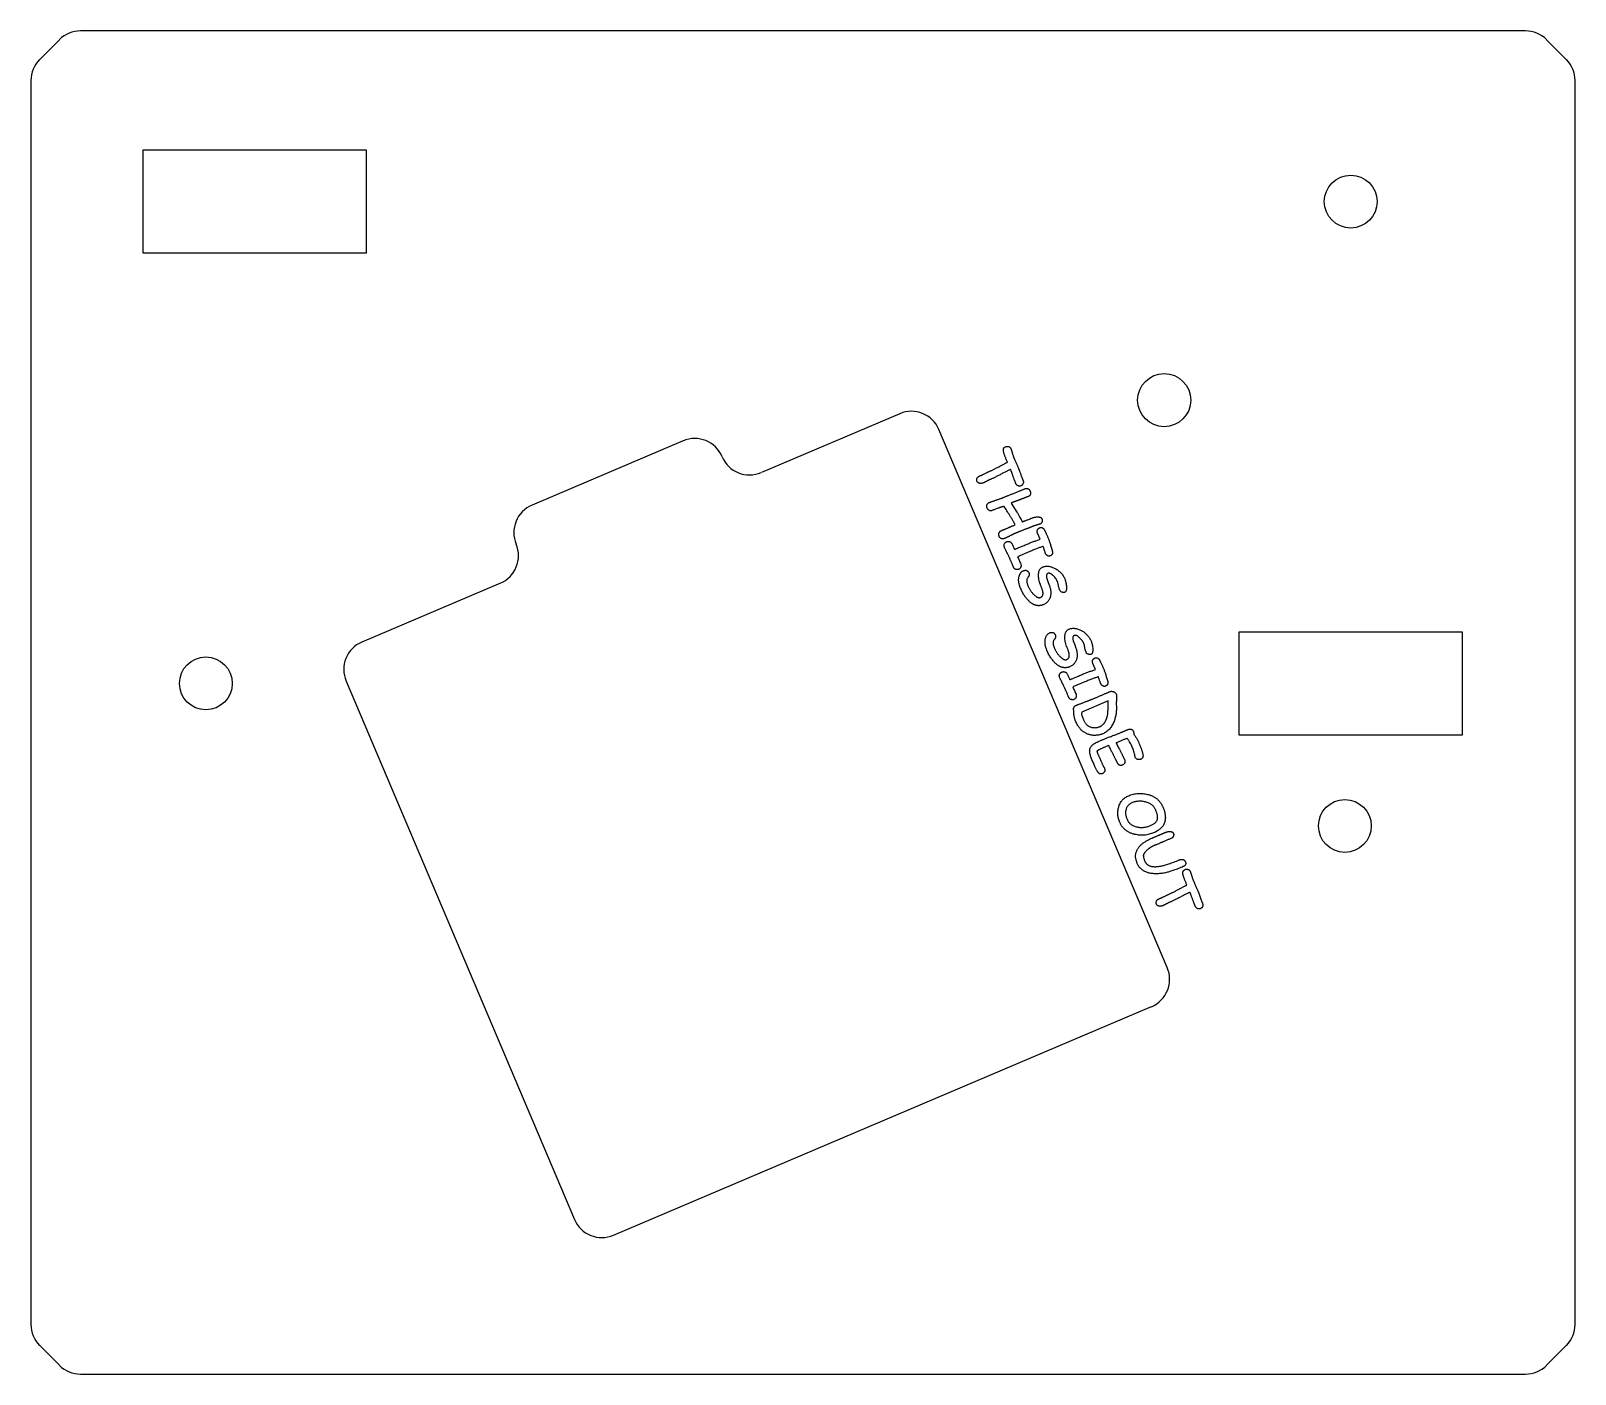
# Model space of a CAD drawing. Header units: millimetres. Extents: x -52 to 52, y -45 to 45.
import ezdxf

# ---------------------------------------------------------------- set-up
doc = ezdxf.new("R2010")
doc.units = ezdxf.units.MM

msp = doc.modelspace()

# ---------------------------------------------------------------- linework, layer by layer
at = {"color": 7, "linetype": 'Continuous', "lineweight": 25}
for p, q in [((48.42, 45), (-48.42, 45)), ((-49.84, 44.41), (-51.16, 43.09)), ((51.16, 43.09), (49.84, 44.41)), ((-51.75, 41.67), (-51.75, -41.67)), ((51.75, -41.67), (51.75, 41.67)), ((-29.25, 37), (-44.25, 37)), ((-44.25, 37), (-44.25, 30.12)), ((-29.25, 30.12), (-29.25, 37)), ((-44.25, 30.12), (-29.25, 30.12)), ((6.49, 19.35), (-2.79, 15.41)), ((24.41, -17.76), (9.11, 18.29)), ((-8.04, 17.53), (-18.16, 13.23)), ((13.7, 16.1), (13.66, 16.19)), ((13.95, 13.36), (14.34, 12.75)), ((15.9, 10.94), (15.72, 11.34)), ((15.2, 10.11), (14.38, 9.77)), ((-20.28, 7.99), (-29.56, 4.05)), ((44.21, 4.72), (29.21, 4.72)), ((29.21, 4.72), (29.21, -2.16)), ((44.21, -2.16), (44.21, 4.72)), ((19.6, 2.21), (19.43, 2.61)), ((-30.62, 1.42), (-15.32, -34.63)), ((18.9, 1.38), (18.08, 1.04)), ((20.45, 0.11), (18.69, -0.64)), ((29.21, -2.16), (44.21, -2.16)), ((25.73, -12.23), (25.69, -12.14)), ((-12.7, -35.69), (23.35, -20.38)), ((-51.16, -43.09), (-49.84, -44.41)), ((49.84, -44.41), (51.16, -43.09)), ((-48.42, -45), (48.42, -45))]:
    msp.add_line(p, q, dxfattribs=at)
at = {"color": 7, "linetype": 'Continuous', "lineweight": 25, "flags": 128}
for points in [[(16.34, 8.3), (16.44, 8.03), (16.52, 7.81)], [(18.11, 4.14), (18.21, 3.87), (18.29, 3.65)]]:
    msp.add_lwpolyline(points, dxfattribs=at)
at = {"color": 7, "linetype": 'Continuous', "lineweight": 25}
for centre, radius in [((36.71, 33.56), 1.77), ((24.21, 20.26), 1.78), ((-40.02, 1.28), 1.77), ((36.32, -8.27), 1.77)]:
    msp.add_circle(centre, radius, dxfattribs=at)
for centre, start, end in [((-48.42, 43), 90, 135), ((48.42, 43), 45, 90), ((-49.75, 41.67), 135, 180), ((49.75, 41.67), 0, 45), ((7.27, 17.51), 23, 113), ((-7.26, 15.69), 23, 113), ((-3.58, 17.25), 203, 293), ((-17.38, 11.39), 113, 203), ((-21.07, 9.83), 293, 23), ((-28.78, 2.21), 113, 203), ((22.57, -18.54), 293, 23), ((-13.48, -33.85), 203, 293), ((-49.75, -41.67), 180, 225), ((49.75, -41.67), 315, 0), ((-48.42, -43), 225, 270), ((48.42, -43), 270, 315)]:
    msp.add_arc(centre, 2, start, end, dxfattribs=at)
for points, knots in [([(13.43, 16.84), (13.43, 16.86), (13.43, 16.89), (13.43, 16.94), (13.43, 16.99), (13.45, 17.03), (13.47, 17.06), (13.5, 17.1), (13.54, 17.12), (13.57, 17.14), (13.58, 17.14)], [0, 0, 0, 0, 0.14434, 0.275389, 0.397665, 0.51462, 0.62806, 0.744159, 0.867288, 1, 1, 1, 1]), ([(13.66, 16.19), (13.65, 16.23), (13.62, 16.29), (13.59, 16.38), (13.55, 16.47), (13.52, 16.55), (13.49, 16.63), (13.47, 16.71), (13.45, 16.78), (13.44, 16.82), (13.43, 16.84)], [0, 0, 0, 0, 0.152609, 0.298197, 0.434916, 0.564367, 0.685023, 0.797724, 0.902776, 1, 1, 1, 1]), ([(13.58, 17.14), (13.6, 17.15), (13.63, 17.16), (13.68, 17.16), (13.73, 17.16), (13.76, 17.15), (13.78, 17.15)], [0, 0, 0, 0, 0.248462, 0.489731, 0.738605, 1, 1, 1, 1]), ([(13.78, 17.15), (13.8, 17.14), (13.83, 17.13), (13.88, 17.09), (13.92, 17.04), (13.93, 17), (13.94, 16.98)], [0, 0, 0, 0, 0.251243, 0.491102, 0.738085, 1, 1, 1, 1]), ([(13.94, 16.98), (13.94, 16.97), (13.95, 16.96), (13.96, 16.94), (13.97, 16.91), (13.98, 16.87), (13.99, 16.83), (14, 16.79), (14.02, 16.74), (14.03, 16.7), (14.04, 16.68)], [0, 0, 0, 0, 0.064364, 0.143777, 0.242316, 0.359985, 0.492735, 0.644619, 0.81389, 1, 1, 1, 1]), ([(14.04, 16.68), (14.05, 16.65), (14.06, 16.59), (14.09, 16.52), (14.12, 16.45), (14.13, 16.4), (14.14, 16.38)], [0, 0, 0, 0, 0.294863, 0.559621, 0.794975, 1, 1, 1, 1]), ([(12.44, 15.46), (12.47, 15.47), (12.51, 15.49), (12.58, 15.52), (12.65, 15.55), (12.72, 15.59), (12.81, 15.63), (12.89, 15.68), (12.98, 15.72), (13.04, 15.76), (13.08, 15.77)], [0, 0, 0, 0, 0.096654, 0.201309, 0.313645, 0.434386, 0.563566, 0.701198, 0.846547, 1, 1, 1, 1]), ([(13.08, 15.77), (13.11, 15.79), (13.18, 15.83), (13.28, 15.89), (13.37, 15.93), (13.46, 15.98), (13.53, 16.01), (13.6, 16.05), (13.65, 16.08), (13.69, 16.09), (13.7, 16.1)], [0, 0, 0, 0, 0.174828, 0.334621, 0.480827, 0.613108, 0.731084, 0.834764, 0.924522, 1, 1, 1, 1]), ([(13.91, 15.62), (13.89, 15.61), (13.85, 15.59), (13.79, 15.56), (13.71, 15.52), (13.63, 15.48), (13.54, 15.44), (13.43, 15.38), (13.32, 15.33), (13.25, 15.28), (13.21, 15.26)], [0, 0, 0, 0, 0.077365, 0.167551, 0.272547, 0.390379, 0.522364, 0.667532, 0.827172, 1, 1, 1, 1]), ([(14.08, 15.15), (14.08, 15.18), (14.06, 15.23), (14.03, 15.3), (14.01, 15.36), (13.99, 15.42), (13.97, 15.48), (13.94, 15.53), (13.93, 15.58), (13.91, 15.61), (13.91, 15.62)], [0, 0, 0, 0, 0.158589, 0.308766, 0.447961, 0.57807, 0.698285, 0.807949, 0.909228, 1, 1, 1, 1]), ([(14.14, 16.38), (14.15, 16.36), (14.17, 16.32), (14.2, 16.24), (14.24, 16.15), (14.29, 16.05), (14.33, 15.95), (14.37, 15.87), (14.4, 15.79), (14.42, 15.74), (14.43, 15.72)], [0, 0, 0, 0, 0.093591, 0.208392, 0.343346, 0.499836, 0.655592, 0.790869, 0.90567, 1, 1, 1, 1]), ([(14.43, 15.72), (14.44, 15.71), (14.45, 15.68), (14.46, 15.64), (14.48, 15.6), (14.5, 15.55), (14.52, 15.49), (14.54, 15.43), (14.57, 15.37), (14.59, 15.3), (14.61, 15.23), (14.63, 15.17), (14.66, 15.11), (14.68, 15.05), (14.7, 15), (14.71, 14.96), (14.73, 14.92), (14.74, 14.89), (14.75, 14.88)], [0, 0, 0, 0, 0.0437721, 0.0936241, 0.147897, 0.2076573, 0.2732832, 0.3435736, 0.419351, 0.5001877, 0.581236, 0.656798, 0.7270884, 0.7923361, 0.8518717, 0.9063759, 0.9562279, 1, 1, 1, 1]), ([(11.67, 14.82), (11.66, 14.83), (11.65, 14.86), (11.65, 14.91), (11.65, 14.96), (11.66, 14.99), (11.66, 15.01)], [0, 0, 0, 0, 0.253605, 0.497515, 0.745437, 1, 1, 1, 1]), ([(11.66, 15.01), (11.67, 15.03), (11.68, 15.06), (11.71, 15.1), (11.75, 15.14), (11.79, 15.15), (11.8, 15.16)], [0, 0, 0, 0, 0.258528, 0.500824, 0.746416, 1, 1, 1, 1]), ([(11.89, 14.68), (11.88, 14.68), (11.85, 14.68), (11.81, 14.69), (11.78, 14.7), (11.75, 14.72), (11.72, 14.74), (11.7, 14.76), (11.68, 14.79), (11.67, 14.81), (11.67, 14.82)], [0, 0, 0, 0, 0.14479, 0.279781, 0.406401, 0.526686, 0.643005, 0.758009, 0.876015, 1, 1, 1, 1]), ([(11.8, 15.16), (11.81, 15.17), (11.84, 15.18), (11.88, 15.19), (11.92, 15.21), (11.95, 15.22), (11.96, 15.23)], [0, 0, 0, 0, 0.2030843, 0.491599, 0.786008, 1, 1, 1, 1]), ([(12.15, 14.74), (12.12, 14.73), (12.08, 14.71), (12.02, 14.7), (11.95, 14.68), (11.91, 14.68), (11.89, 14.68)], [0, 0, 0, 0, 0.26622, 0.520596, 0.765426, 1, 1, 1, 1]), ([(11.96, 15.23), (11.97, 15.23), (12.01, 15.25), (12.06, 15.28), (12.13, 15.31), (12.2, 15.34), (12.27, 15.38), (12.34, 15.41), (12.39, 15.44), (12.43, 15.46), (12.44, 15.46)], [0, 0, 0, 0, 0.093352, 0.206699, 0.342483, 0.497866, 0.654684, 0.790469, 0.905238, 1, 1, 1, 1]), ([(12.5, 14.92), (12.48, 14.91), (12.46, 14.9), (12.42, 14.88), (12.37, 14.86), (12.32, 14.83), (12.27, 14.8), (12.22, 14.78), (12.18, 14.76), (12.16, 14.75), (12.15, 14.74)], [0, 0, 0, 0, 0.094084, 0.209276, 0.345021, 0.501316, 0.656309, 0.792054, 0.905916, 1, 1, 1, 1]), ([(13.21, 15.26), (13.17, 15.25), (13.1, 15.21), (13, 15.16), (12.9, 15.11), (12.81, 15.06), (12.72, 15.02), (12.64, 14.98), (12.57, 14.95), (12.52, 14.93), (12.5, 14.92)], [0, 0, 0, 0, 0.154195, 0.29987, 0.437682, 0.566334, 0.687461, 0.799778, 0.904273, 1, 1, 1, 1]), ([(14.26, 14.68), (14.25, 14.7), (14.24, 14.73), (14.23, 14.77), (14.21, 14.82), (14.18, 14.88), (14.16, 14.94), (14.14, 15), (14.11, 15.08), (14.09, 15.13), (14.08, 15.15)], [0, 0, 0, 0, 0.085208, 0.18246, 0.290689, 0.409897, 0.540765, 0.682621, 0.835465, 1, 1, 1, 1]), ([(14.61, 14.52), (14.6, 14.51), (14.57, 14.5), (14.51, 14.5), (14.46, 14.5), (14.41, 14.52), (14.36, 14.55), (14.32, 14.59), (14.28, 14.63), (14.27, 14.67), (14.26, 14.68)], [0, 0, 0, 0, 0.122757, 0.240217, 0.358105, 0.483383, 0.610836, 0.735138, 0.863853, 1, 1, 1, 1]), ([(14.75, 14.88), (14.75, 14.86), (14.77, 14.83), (14.77, 14.77), (14.77, 14.72), (14.76, 14.67), (14.73, 14.62), (14.7, 14.58), (14.66, 14.54), (14.63, 14.53), (14.61, 14.52)], [0, 0, 0, 0, 0.134902, 0.2615368, 0.3858323, 0.512782, 0.6365383, 0.7551206, 0.8750115, 1, 1, 1, 1]), ([(12.46, 13.39), (12.47, 13.39), (12.51, 13.41), (12.56, 13.43), (12.62, 13.45), (12.68, 13.47), (12.75, 13.5), (12.83, 13.52), (12.91, 13.55), (13, 13.58), (13.08, 13.61), (13.16, 13.64), (13.24, 13.66), (13.31, 13.69), (13.37, 13.71), (13.43, 13.74), (13.49, 13.76), (13.52, 13.77), (13.53, 13.78)], [0, 0, 0, 0, 0.044392, 0.093845, 0.148376, 0.208172, 0.273234, 0.343873, 0.41914, 0.49968, 0.58022, 0.656129, 0.72629, 0.791828, 0.851624, 0.906155, 0.955608, 1, 1, 1, 1]), ([(13.53, 13.78), (13.55, 13.79), (13.6, 13.8), (13.66, 13.83), (13.74, 13.86), (13.82, 13.89), (13.9, 13.93), (14, 13.97), (14.1, 14.01), (14.21, 14.05), (14.32, 14.09), (14.42, 14.14), (14.51, 14.17), (14.6, 14.21), (14.68, 14.24), (14.76, 14.27), (14.82, 14.3), (14.87, 14.32), (14.89, 14.33)], [0, 0, 0, 0, 0.043897, 0.093315, 0.148104, 0.207682, 0.272781, 0.343255, 0.418884, 0.499667, 0.580451, 0.65608, 0.726702, 0.791801, 0.851746, 0.906319, 0.955737, 1, 1, 1, 1]), ([(14.3, 13.49), (14.29, 13.49), (14.27, 13.48), (14.23, 13.47), (14.18, 13.45), (14.14, 13.44), (14.12, 13.44)], [0, 0, 0, 0, 0.159563, 0.377124, 0.659878, 1, 1, 1, 1]), ([(15.11, 13.81), (15.09, 13.8), (15.07, 13.79), (15.03, 13.78), (14.99, 13.76), (14.94, 13.74), (14.88, 13.72), (14.83, 13.7), (14.77, 13.68), (14.7, 13.65), (14.64, 13.63), (14.58, 13.6), (14.52, 13.58), (14.47, 13.56), (14.42, 13.54), (14.37, 13.52), (14.33, 13.51), (14.31, 13.5), (14.3, 13.49)], [0, 0, 0, 0, 0.043976, 0.093032, 0.147785, 0.207988, 0.273026, 0.343142, 0.418718, 0.499994, 0.580647, 0.656223, 0.726725, 0.791386, 0.851589, 0.906093, 0.955767, 1, 1, 1, 1]), ([(14.89, 14.33), (14.9, 14.33), (14.93, 14.34), (14.98, 14.35), (15.03, 14.34), (15.08, 14.32), (15.13, 14.3), (15.17, 14.26), (15.2, 14.22), (15.22, 14.18), (15.22, 14.17)], [0, 0, 0, 0, 0.120545, 0.235987, 0.353588, 0.477683, 0.605084, 0.731691, 0.861149, 1, 1, 1, 1]), ([(15.22, 14.17), (15.23, 14.15), (15.24, 14.11), (15.25, 14.06), (15.25, 14), (15.24, 13.95), (15.22, 13.9), (15.19, 13.86), (15.15, 13.83), (15.12, 13.82), (15.11, 13.81)], [0, 0, 0, 0, 0.138859, 0.267764, 0.395323, 0.521992, 0.646042, 0.762959, 0.879719, 1, 1, 1, 1]), ([(12.34, 13.03), (12.33, 13.05), (12.32, 13.08), (12.31, 13.14), (12.31, 13.19), (12.33, 13.24), (12.35, 13.29), (12.38, 13.33), (12.41, 13.36), (12.44, 13.38), (12.46, 13.39)], [0, 0, 0, 0, 0.139023, 0.269453, 0.395777, 0.522595, 0.647356, 0.763595, 0.879576, 1, 1, 1, 1]), ([(12.67, 12.86), (12.66, 12.86), (12.63, 12.85), (12.58, 12.84), (12.53, 12.85), (12.48, 12.87), (12.44, 12.9), (12.4, 12.93), (12.36, 12.98), (12.35, 13.01), (12.34, 13.03)], [0, 0, 0, 0, 0.11857, 0.233572, 0.351081, 0.475008, 0.602384, 0.730067, 0.859869, 1, 1, 1, 1]), ([(13.07, 13.01), (13.03, 13), (12.96, 12.97), (12.85, 12.94), (12.76, 12.9), (12.7, 12.88), (12.67, 12.86)], [0, 0, 0, 0, 0.29227, 0.555312, 0.792209, 1, 1, 1, 1]), ([(13.47, 13.16), (13.46, 13.15), (13.43, 13.14), (13.4, 13.13), (13.35, 13.11), (13.31, 13.1), (13.26, 13.08), (13.2, 13.06), (13.14, 13.04), (13.09, 13.02), (13.07, 13.01)], [0, 0, 0, 0, 0.081091, 0.173951, 0.281159, 0.399663, 0.530408, 0.674588, 0.830989, 1, 1, 1, 1]), ([(13.86, 12.54), (13.79, 12.64), (13.66, 12.85), (13.53, 13.05), (13.47, 13.16)], [0, 0, 0, 0, 0.500245, 1, 1, 1, 1]), ([(14.22, 11.9), (14.21, 11.93), (14.18, 11.97), (14.15, 12.04), (14.11, 12.12), (14.06, 12.2), (14.02, 12.28), (13.97, 12.36), (13.91, 12.45), (13.88, 12.51), (13.86, 12.54)], [0, 0, 0, 0, 0.1035, 0.213709, 0.329252, 0.450842, 0.579271, 0.713502, 0.853828, 1, 1, 1, 1]), ([(14.12, 13.44), (14.11, 13.43), (14.07, 13.41), (14.02, 13.4), (13.98, 13.38), (13.96, 13.37), (13.95, 13.36)], [0, 0, 0, 0, 0.30693, 0.574652, 0.808304, 1, 1, 1, 1]), ([(14.34, 12.75), (14.38, 12.69), (14.45, 12.58), (14.54, 12.41), (14.63, 12.26), (14.68, 12.15), (14.7, 12.11)], [0, 0, 0, 0, 0.281536, 0.541687, 0.780956, 1, 1, 1, 1]), ([(15.35, 12.36), (15.38, 12.37), (15.43, 12.39), (15.51, 12.41), (15.6, 12.43), (15.66, 12.44), (15.69, 12.44)], [0, 0, 0, 0, 0.221384, 0.462493, 0.719975, 1, 1, 1, 1]), ([(15.69, 12.44), (15.72, 12.44), (15.76, 12.44), (15.81, 12.43), (15.86, 12.42), (15.91, 12.41), (15.94, 12.39), (15.97, 12.36), (16, 12.34), (16.01, 12.31), (16.01, 12.3)], [0, 0, 0, 0, 0.171339, 0.3262776, 0.4660618, 0.5917305, 0.7043236, 0.8081859, 0.9057394, 1, 1, 1, 1]), ([(13.15, 11.13), (13.14, 11.15), (13.13, 11.19), (13.12, 11.24), (13.12, 11.29), (13.13, 11.35), (13.15, 11.4), (13.18, 11.44), (13.22, 11.47), (13.25, 11.49), (13.26, 11.5)], [0, 0, 0, 0, 0.135306, 0.264081, 0.391278, 0.521316, 0.648242, 0.766169, 0.881299, 1, 1, 1, 1]), ([(13.26, 11.5), (13.27, 11.5), (13.3, 11.51), (13.33, 11.53), (13.38, 11.55), (13.42, 11.57), (13.47, 11.59), (13.53, 11.61), (13.59, 11.64), (13.65, 11.66), (13.71, 11.69), (13.77, 11.72), (13.82, 11.74), (13.87, 11.76), (13.92, 11.78), (13.96, 11.8), (14, 11.82), (14.02, 11.83), (14.04, 11.83)], [0, 0, 0, 0, 0.04392, 0.093961, 0.148321, 0.208801, 0.273601, 0.343893, 0.419404, 0.500136, 0.580867, 0.657007, 0.727027, 0.792099, 0.851679, 0.906939, 0.95608, 1, 1, 1, 1]), ([(14.04, 11.83), (14.07, 11.84), (14.13, 11.87), (14.19, 11.89), (14.22, 11.9)], [0, 0, 0, 0, 0.533322, 1, 1, 1, 1]), ([(15.27, 11.75), (15.26, 11.74), (15.23, 11.73), (15.18, 11.71), (15.12, 11.69), (15.06, 11.66), (14.99, 11.64), (14.92, 11.61), (14.84, 11.58), (14.76, 11.55), (14.68, 11.52), (14.61, 11.49), (14.53, 11.46), (14.47, 11.44), (14.41, 11.41), (14.35, 11.39), (14.3, 11.37), (14.27, 11.36), (14.25, 11.35)], [0, 0, 0, 0, 0.04461, 0.094005, 0.149072, 0.209128, 0.274174, 0.34421, 0.419731, 0.500244, 0.580757, 0.655785, 0.725822, 0.790868, 0.850923, 0.905796, 0.95539, 1, 1, 1, 1]), ([(14.7, 12.11), (14.71, 12.11), (14.74, 12.12), (14.79, 12.14), (14.85, 12.17), (14.93, 12.2), (15.02, 12.23), (15.12, 12.27), (15.23, 12.32), (15.31, 12.35), (15.35, 12.36)], [0, 0, 0, 0, 0.056307, 0.132488, 0.227946, 0.342984, 0.477601, 0.632867, 0.806643, 1, 1, 1, 1]), ([(15.59, 11.87), (15.58, 11.86), (15.56, 11.86), (15.52, 11.84), (15.48, 11.83), (15.43, 11.81), (15.38, 11.79), (15.34, 11.78), (15.31, 11.76), (15.28, 11.75), (15.27, 11.75)], [0, 0, 0, 0, 0.092285, 0.206216, 0.342817, 0.501089, 0.658794, 0.793784, 0.907715, 1, 1, 1, 1]), ([(15.83, 11.94), (15.81, 11.93), (15.76, 11.92), (15.7, 11.91), (15.64, 11.89), (15.61, 11.88), (15.59, 11.87)], [0, 0, 0, 0, 0.28049, 0.539484, 0.781004, 1, 1, 1, 1]), ([(15.72, 11.34), (15.72, 11.36), (15.7, 11.39), (15.7, 11.45), (15.7, 11.5), (15.71, 11.56), (15.73, 11.6), (15.76, 11.65), (15.8, 11.68), (15.83, 11.69), (15.85, 11.7)], [0, 0, 0, 0, 0.1373755, 0.2663937, 0.3913557, 0.5171335, 0.6410588, 0.7597347, 0.8772402, 1, 1, 1, 1]), ([(15.89, 11.96), (15.88, 11.95), (15.86, 11.94), (15.84, 11.94), (15.83, 11.94)], [0, 0, 0, 0, 0.491724, 1, 1, 1, 1]), ([(15.85, 11.7), (15.86, 11.71), (15.9, 11.72), (15.95, 11.73), (16, 11.72), (16.03, 11.71), (16.04, 11.7)], [0, 0, 0, 0, 0.26326, 0.50979, 0.753135, 1, 1, 1, 1]), ([(16.02, 12.11), (16.02, 12.09), (16, 12.06), (15.97, 12.01), (15.93, 11.98), (15.9, 11.96), (15.89, 11.96)], [0, 0, 0, 0, 0.2591092, 0.5031706, 0.7460443, 1, 1, 1, 1]), ([(16.01, 12.3), (16.02, 12.29), (16.03, 12.26), (16.04, 12.21), (16.04, 12.16), (16.03, 12.12), (16.02, 12.11)], [0, 0, 0, 0, 0.253405, 0.497103, 0.744246, 1, 1, 1, 1]), ([(16.04, 11.7), (16.06, 11.7), (16.08, 11.68), (16.12, 11.65), (16.15, 11.62), (16.17, 11.59), (16.18, 11.57)], [0, 0, 0, 0, 0.245221, 0.487481, 0.737558, 1, 1, 1, 1]), ([(16.18, 11.57), (16.18, 11.56), (16.2, 11.53), (16.22, 11.48), (16.25, 11.43), (16.28, 11.37), (16.31, 11.3), (16.34, 11.22), (16.38, 11.14), (16.4, 11.08), (16.42, 11.05)], [0, 0, 0, 0, 0.078857, 0.170702, 0.275107, 0.393427, 0.524848, 0.670611, 0.828992, 1, 1, 1, 1]), ([(13.49, 10.98), (13.47, 10.97), (13.44, 10.96), (13.39, 10.96), (13.34, 10.96), (13.29, 10.98), (13.24, 11.01), (13.2, 11.04), (13.17, 11.08), (13.15, 11.12), (13.15, 11.13)], [0, 0, 0, 0, 0.123989, 0.244203, 0.363188, 0.487605, 0.61332, 0.73848, 0.865061, 1, 1, 1, 1]), ([(13.5, 10.4), (13.49, 10.42), (13.48, 10.46), (13.47, 10.51), (13.48, 10.57), (13.49, 10.62), (13.52, 10.67), (13.56, 10.71), (13.6, 10.75), (13.63, 10.76), (13.65, 10.77)], [0, 0, 0, 0, 0.130476, 0.255087, 0.375507, 0.501409, 0.627655, 0.749345, 0.872052, 1, 1, 1, 1]), ([(14.25, 11.35), (14.24, 11.34), (14.22, 11.33), (14.18, 11.32), (14.14, 11.3), (14.09, 11.27), (14.04, 11.25), (13.99, 11.22), (13.93, 11.2), (13.87, 11.16), (13.81, 11.13), (13.75, 11.11), (13.7, 11.08), (13.65, 11.06), (13.6, 11.03), (13.56, 11.01), (13.52, 11), (13.5, 10.99), (13.49, 10.98)], [0, 0, 0, 0, 0.044525, 0.09389, 0.148724, 0.208415, 0.274196, 0.343932, 0.419451, 0.500454, 0.58085, 0.656065, 0.726713, 0.791585, 0.851276, 0.90611, 0.955475, 1, 1, 1, 1]), ([(13.84, 9.69), (13.83, 9.72), (13.81, 9.77), (13.77, 9.85), (13.72, 9.94), (13.67, 10.05), (13.62, 10.15), (13.57, 10.25), (13.53, 10.33), (13.51, 10.38), (13.5, 10.4)], [0, 0, 0, 0, 0.093809, 0.207875, 0.343207, 0.499832, 0.656129, 0.791461, 0.906191, 1, 1, 1, 1]), ([(13.65, 10.77), (13.67, 10.78), (13.7, 10.79), (13.76, 10.79), (13.81, 10.79), (13.87, 10.77), (13.92, 10.74), (13.96, 10.71), (14, 10.66), (14.02, 10.62), (14.03, 10.6)], [0, 0, 0, 0, 0.1232189, 0.2411634, 0.3603616, 0.485983, 0.6128952, 0.7372188, 0.8646311, 1, 1, 1, 1]), ([(14.03, 10.6), (14.04, 10.58), (14.06, 10.53), (14.09, 10.45), (14.13, 10.35), (14.16, 10.28), (14.18, 10.25)], [0, 0, 0, 0, 0.204186, 0.439966, 0.704188, 1, 1, 1, 1]), ([(14.18, 10.25), (14.19, 10.26), (14.24, 10.28), (14.31, 10.31), (14.39, 10.34), (14.48, 10.38), (14.58, 10.43), (14.7, 10.48), (14.83, 10.53), (14.92, 10.57), (14.97, 10.59)], [0, 0, 0, 0, 0.072802, 0.160687, 0.263308, 0.380399, 0.512842, 0.660375, 0.822642, 1, 1, 1, 1]), ([(14.97, 10.59), (15.05, 10.62), (15.2, 10.69), (15.44, 10.78), (15.67, 10.86), (15.82, 10.91), (15.9, 10.94)], [0, 0, 0, 0, 0.258966, 0.511864, 0.758827, 1, 1, 1, 1]), ([(16.1, 10.45), (16.07, 10.45), (16.01, 10.43), (15.91, 10.39), (15.81, 10.36), (15.7, 10.31), (15.58, 10.27), (15.46, 10.22), (15.33, 10.17), (15.24, 10.13), (15.2, 10.11)], [0, 0, 0, 0, 0.098141, 0.204422, 0.317542, 0.438495, 0.567445, 0.704279, 0.848016, 1, 1, 1, 1]), ([(16.26, 9.97), (16.26, 9.98), (16.25, 10), (16.24, 10.04), (16.22, 10.08), (16.2, 10.14), (16.18, 10.2), (16.16, 10.28), (16.13, 10.36), (16.11, 10.42), (16.1, 10.45)], [0, 0, 0, 0, 0.054845, 0.130738, 0.225584, 0.341168, 0.476075, 0.630671, 0.805312, 1, 1, 1, 1]), ([(16.42, 11.05), (16.43, 11.02), (16.45, 10.96), (16.49, 10.86), (16.53, 10.76), (16.56, 10.65), (16.6, 10.53), (16.64, 10.41), (16.68, 10.27), (16.7, 10.18), (16.71, 10.14)], [0, 0, 0, 0, 0.099933, 0.207168, 0.321411, 0.442499, 0.571235, 0.706892, 0.849668, 1, 1, 1, 1]), ([(14.1, 9.08), (14.1, 9.1), (14.08, 9.14), (14.05, 9.21), (14.01, 9.29), (13.97, 9.39), (13.93, 9.48), (13.9, 9.56), (13.86, 9.63), (13.85, 9.67), (13.84, 9.69)], [0, 0, 0, 0, 0.093747, 0.208716, 0.343433, 0.500172, 0.656566, 0.792076, 0.906253, 1, 1, 1, 1]), ([(14.38, 9.77), (14.42, 9.69), (14.49, 9.53), (14.56, 9.36), (14.59, 9.28)], [0, 0, 0, 0, 0.49545, 1, 1, 1, 1]), ([(16.38, 9.84), (16.36, 9.85), (16.34, 9.86), (16.31, 9.89), (16.28, 9.93), (16.27, 9.96), (16.26, 9.97)], [0, 0, 0, 0, 0.2529957, 0.4995554, 0.7464805, 1, 1, 1, 1]), ([(16.58, 9.83), (16.56, 9.82), (16.53, 9.81), (16.48, 9.81), (16.42, 9.81), (16.39, 9.83), (16.38, 9.84)], [0, 0, 0, 0, 0.261033, 0.505135, 0.744671, 1, 1, 1, 1]), ([(16.71, 10.14), (16.72, 10.12), (16.73, 10.09), (16.73, 10.03), (16.73, 9.99), (16.71, 9.95), (16.69, 9.91), (16.66, 9.88), (16.62, 9.85), (16.59, 9.83), (16.58, 9.83)], [0, 0, 0, 0, 0.146995, 0.278855, 0.398784, 0.512475, 0.625547, 0.740273, 0.863863, 1, 1, 1, 1]), ([(14.46, 8.93), (14.44, 8.92), (14.41, 8.91), (14.35, 8.9), (14.3, 8.91), (14.25, 8.92), (14.2, 8.95), (14.16, 8.98), (14.13, 9.03), (14.11, 9.06), (14.1, 9.08)], [0, 0, 0, 0, 0.124224, 0.243106, 0.36334, 0.488453, 0.61494, 0.737457, 0.865034, 1, 1, 1, 1]), ([(14.59, 7.63), (14.57, 7.67), (14.54, 7.74), (14.51, 7.85), (14.48, 7.96), (14.46, 8.06), (14.45, 8.16), (14.45, 8.26), (14.46, 8.35), (14.48, 8.41), (14.48, 8.44)], [0, 0, 0, 0, 0.1465587, 0.2854405, 0.4174398, 0.5430692, 0.66323, 0.7787607, 0.890671, 1, 1, 1, 1]), ([(14.59, 9.28), (14.6, 9.26), (14.61, 9.23), (14.62, 9.17), (14.61, 9.12), (14.6, 9.07), (14.57, 9.02), (14.54, 8.98), (14.5, 8.95), (14.47, 8.93), (14.46, 8.93)], [0, 0, 0, 0, 0.1335106, 0.2587462, 0.382082, 0.5091525, 0.6350274, 0.7545195, 0.8747047, 1, 1, 1, 1]), ([(14.48, 8.44), (14.49, 8.47), (14.5, 8.51), (14.53, 8.58), (14.56, 8.63), (14.59, 8.69), (14.63, 8.73), (14.67, 8.77), (14.72, 8.81), (14.76, 8.82), (14.78, 8.83)], [0, 0, 0, 0, 0.145696, 0.280974, 0.410074, 0.533968, 0.651744, 0.766935, 0.883209, 1, 1, 1, 1]), ([(14.78, 8.83), (14.79, 8.84), (14.83, 8.85), (14.89, 8.86), (14.94, 8.86), (14.99, 8.84), (15.04, 8.82), (15.08, 8.79), (15.12, 8.74), (15.13, 8.71), (15.14, 8.69)], [0, 0, 0, 0, 0.132477, 0.256894, 0.376092, 0.497385, 0.617442, 0.737663, 0.862383, 1, 1, 1, 1]), ([(15.08, 8.39), (15.07, 8.38), (15.04, 8.34), (15.02, 8.28), (15, 8.22), (15, 8.15), (15, 8.07), (15.02, 7.99), (15.04, 7.9), (15.07, 7.84), (15.08, 7.81)], [0, 0, 0, 0, 0.10461, 0.208255, 0.316227, 0.430907, 0.554011, 0.689525, 0.837273, 1, 1, 1, 1]), ([(15.14, 8.69), (15.15, 8.68), (15.16, 8.65), (15.17, 8.61), (15.17, 8.57), (15.16, 8.54), (15.15, 8.5), (15.13, 8.46), (15.11, 8.43), (15.09, 8.4), (15.08, 8.39)], [0, 0, 0, 0, 0.12896, 0.24926, 0.367413, 0.484534, 0.603926, 0.727956, 0.858946, 1, 1, 1, 1]), ([(15.78, 8.55), (15.78, 8.58), (15.79, 8.65), (15.8, 8.74), (15.82, 8.82), (15.86, 8.89), (15.9, 8.95), (15.95, 9), (16.01, 9.05), (16.05, 9.07), (16.08, 9.08)], [0, 0, 0, 0, 0.152442, 0.293074, 0.421842, 0.542717, 0.656851, 0.768942, 0.882413, 1, 1, 1, 1]), ([(15.91, 7.92), (15.89, 7.97), (15.85, 8.08), (15.81, 8.24), (15.78, 8.4), (15.78, 8.5), (15.78, 8.55)], [0, 0, 0, 0, 0.264931, 0.518728, 0.762379, 1, 1, 1, 1]), ([(16.08, 9.08), (16.11, 9.09), (16.17, 9.11), (16.26, 9.13), (16.36, 9.13), (16.46, 9.13), (16.57, 9.11), (16.68, 9.08), (16.79, 9.03), (16.9, 8.98), (17.01, 8.92), (17.11, 8.85), (17.2, 8.77), (17.29, 8.68), (17.37, 8.59), (17.43, 8.5), (17.5, 8.39), (17.53, 8.32), (17.54, 8.28)], [0, 0, 0, 0, 0.053218, 0.106275, 0.160368, 0.215728, 0.273725, 0.334831, 0.399692, 0.468567, 0.538713, 0.606893, 0.673203, 0.738992, 0.803638, 0.868493, 0.933953, 1, 1, 1, 1]), ([(16.4, 8.65), (16.39, 8.64), (16.37, 8.63), (16.35, 8.6), (16.33, 8.57), (16.32, 8.53), (16.31, 8.48), (16.32, 8.43), (16.33, 8.37), (16.34, 8.32), (16.34, 8.3)], [0, 0, 0, 0, 0.092915, 0.184963, 0.281824, 0.390126, 0.513157, 0.654021, 0.816476, 1, 1, 1, 1]), ([(16.74, 8.52), (16.73, 8.54), (16.69, 8.56), (16.65, 8.6), (16.6, 8.62), (16.56, 8.64), (16.52, 8.66), (16.48, 8.66), (16.44, 8.66), (16.42, 8.65), (16.4, 8.65)], [0, 0, 0, 0, 0.171429, 0.328135, 0.46693, 0.592019, 0.706514, 0.809353, 0.905832, 1, 1, 1, 1]), ([(17.05, 8.11), (17.03, 8.15), (17, 8.23), (16.92, 8.34), (16.84, 8.44), (16.78, 8.49), (16.74, 8.52)], [0, 0, 0, 0, 0.251007, 0.499164, 0.747628, 1, 1, 1, 1]), ([(17.54, 8.28), (17.56, 8.25), (17.58, 8.19), (17.61, 8.07), (17.63, 7.95), (17.65, 7.86), (17.65, 7.81)], [0, 0, 0, 0, 0.210273, 0.446168, 0.708739, 1, 1, 1, 1]), ([(15.16, 6.78), (15.13, 6.81), (15.07, 6.87), (14.99, 6.96), (14.91, 7.06), (14.84, 7.16), (14.77, 7.27), (14.71, 7.38), (14.64, 7.51), (14.61, 7.59), (14.59, 7.63)], [0, 0, 0, 0, 0.117078, 0.235904, 0.356893, 0.479202, 0.60473, 0.733223, 0.865056, 1, 1, 1, 1]), ([(15.08, 7.81), (15.09, 7.78), (15.12, 7.73), (15.16, 7.65), (15.2, 7.57), (15.25, 7.5), (15.3, 7.43), (15.35, 7.36), (15.41, 7.29), (15.45, 7.25), (15.47, 7.23)], [0, 0, 0, 0, 0.125673, 0.250156, 0.374435, 0.498184, 0.623129, 0.747911, 0.873202, 1, 1, 1, 1]), ([(15.89, 7.03), (15.91, 7.04), (15.94, 7.05), (15.98, 7.08), (16.02, 7.11), (16.05, 7.15), (16.07, 7.19), (16.08, 7.24), (16.09, 7.29), (16.09, 7.32), (16.09, 7.34)], [0, 0, 0, 0, 0.13848, 0.266896, 0.387773, 0.504621, 0.619591, 0.738789, 0.865617, 1, 1, 1, 1]), ([(16.09, 7.34), (16.08, 7.36), (16.08, 7.39), (16.07, 7.44), (16.06, 7.5), (16.04, 7.57), (16.01, 7.65), (15.98, 7.73), (15.95, 7.82), (15.92, 7.89), (15.91, 7.92)], [0, 0, 0, 0, 0.072912, 0.160173, 0.262305, 0.379299, 0.511562, 0.659218, 0.822018, 1, 1, 1, 1]), ([(16.52, 7.81), (16.53, 7.78), (16.55, 7.71), (16.58, 7.61), (16.6, 7.51), (16.61, 7.41), (16.61, 7.32), (16.61, 7.23), (16.59, 7.15), (16.58, 7.09), (16.57, 7.06)], [0, 0, 0, 0, 0.1443732, 0.2819198, 0.412802, 0.538644, 0.6592543, 0.7761347, 0.8894693, 1, 1, 1, 1]), ([(17.2, 7.55), (17.2, 7.56), (17.18, 7.6), (17.16, 7.67), (17.14, 7.74), (17.13, 7.83), (17.11, 7.91), (17.09, 7.99), (17.07, 8.05), (17.06, 8.09), (17.05, 8.11)], [0, 0, 0, 0, 0.093229, 0.20687, 0.34184, 0.498071, 0.655272, 0.790969, 0.905841, 1, 1, 1, 1]), ([(17.37, 7.39), (17.35, 7.39), (17.31, 7.41), (17.27, 7.45), (17.23, 7.49), (17.21, 7.53), (17.2, 7.55)], [0, 0, 0, 0, 0.246882, 0.488969, 0.737615, 1, 1, 1, 1]), ([(17.56, 7.39), (17.54, 7.38), (17.51, 7.37), (17.46, 7.37), (17.41, 7.37), (17.38, 7.38), (17.37, 7.39)], [0, 0, 0, 0, 0.248647, 0.492664, 0.739032, 1, 1, 1, 1]), ([(17.65, 7.81), (17.65, 7.78), (17.66, 7.73), (17.66, 7.65), (17.66, 7.58), (17.65, 7.52), (17.63, 7.48), (17.62, 7.44), (17.59, 7.41), (17.57, 7.39), (17.56, 7.39)], [0, 0, 0, 0, 0.190921, 0.360976, 0.508348, 0.636836, 0.746457, 0.840652, 0.922533, 1, 1, 1, 1]), ([(16.09, 6.55), (16.07, 6.54), (16.03, 6.52), (15.98, 6.51), (15.92, 6.49), (15.86, 6.49), (15.8, 6.48), (15.74, 6.49), (15.68, 6.49), (15.63, 6.51), (15.57, 6.52), (15.51, 6.55), (15.45, 6.57), (15.39, 6.61), (15.34, 6.64), (15.28, 6.68), (15.22, 6.73), (15.18, 6.76), (15.16, 6.78)], [0, 0, 0, 0, 0.060775, 0.120088, 0.178138, 0.235427, 0.292284, 0.349709, 0.406998, 0.465048, 0.5242, 0.585507, 0.64828, 0.713117, 0.780744, 0.850749, 0.923947, 1, 1, 1, 1]), ([(15.47, 7.23), (15.5, 7.21), (15.54, 7.17), (15.6, 7.12), (15.65, 7.08), (15.71, 7.05), (15.76, 7.03), (15.81, 7.02), (15.85, 7.02), (15.88, 7.03), (15.89, 7.03)], [0, 0, 0, 0, 0.1817892, 0.3440256, 0.488282, 0.6150522, 0.7261856, 0.8255864, 0.9148506, 1, 1, 1, 1]), ([(16.57, 7.06), (16.56, 7.04), (16.55, 6.98), (16.51, 6.9), (16.46, 6.82), (16.4, 6.76), (16.34, 6.69), (16.26, 6.64), (16.18, 6.59), (16.12, 6.56), (16.09, 6.55)], [0, 0, 0, 0, 0.123745, 0.244757, 0.364671, 0.484559, 0.606205, 0.731789, 0.862746, 1, 1, 1, 1]), ([(16.35, 3.47), (16.34, 3.51), (16.31, 3.58), (16.27, 3.69), (16.25, 3.8), (16.23, 3.9), (16.22, 4), (16.22, 4.1), (16.23, 4.19), (16.24, 4.25), (16.25, 4.28)], [0, 0, 0, 0, 0.146559, 0.28544, 0.41744, 0.543069, 0.66323, 0.778761, 0.890671, 1, 1, 1, 1]), ([(16.25, 4.28), (16.25, 4.31), (16.27, 4.35), (16.29, 4.42), (16.32, 4.48), (16.36, 4.53), (16.4, 4.57), (16.44, 4.61), (16.49, 4.65), (16.52, 4.66), (16.54, 4.67)], [0, 0, 0, 0, 0.145696, 0.280974, 0.410074, 0.533968, 0.651744, 0.766935, 0.883209, 1, 1, 1, 1]), ([(16.54, 4.67), (16.56, 4.68), (16.6, 4.69), (16.65, 4.7), (16.7, 4.7), (16.76, 4.68), (16.81, 4.66), (16.85, 4.63), (16.88, 4.58), (16.9, 4.55), (16.91, 4.53)], [0, 0, 0, 0, 0.132477, 0.256894, 0.376092, 0.497385, 0.617442, 0.737663, 0.862383, 1, 1, 1, 1]), ([(16.85, 4.23), (16.84, 4.22), (16.81, 4.18), (16.78, 4.12), (16.77, 4.06), (16.76, 3.99), (16.77, 3.91), (16.78, 3.83), (16.81, 3.74), (16.83, 3.68), (16.85, 3.65)], [0, 0, 0, 0, 0.10461, 0.208255, 0.316227, 0.430907, 0.554011, 0.689525, 0.837273, 1, 1, 1, 1]), ([(16.91, 4.53), (16.91, 4.52), (16.92, 4.49), (16.93, 4.45), (16.93, 4.42), (16.93, 4.38), (16.92, 4.34), (16.9, 4.3), (16.88, 4.27), (16.86, 4.24), (16.85, 4.23)], [0, 0, 0, 0, 0.12896, 0.24926, 0.367413, 0.484534, 0.603926, 0.727956, 0.858946, 1, 1, 1, 1]), ([(17.55, 4.39), (17.55, 4.42), (17.55, 4.49), (17.57, 4.58), (17.59, 4.66), (17.62, 4.73), (17.66, 4.79), (17.71, 4.84), (17.77, 4.89), (17.82, 4.91), (17.84, 4.92)], [0, 0, 0, 0, 0.152442, 0.293074, 0.421842, 0.542717, 0.656851, 0.768942, 0.882413, 1, 1, 1, 1]), ([(17.67, 3.76), (17.65, 3.81), (17.61, 3.92), (17.58, 4.08), (17.55, 4.24), (17.55, 4.34), (17.55, 4.39)], [0, 0, 0, 0, 0.264931, 0.518728, 0.762379, 1, 1, 1, 1]), ([(17.84, 4.92), (17.87, 4.93), (17.93, 4.95), (18.03, 4.97), (18.13, 4.97), (18.23, 4.97), (18.33, 4.95), (18.44, 4.92), (18.55, 4.87), (18.66, 4.82), (18.77, 4.76), (18.87, 4.69), (18.97, 4.61), (19.05, 4.52), (19.13, 4.43), (19.2, 4.34), (19.26, 4.23), (19.29, 4.16), (19.31, 4.13)], [0, 0, 0, 0, 0.0532181, 0.106275, 0.1603678, 0.2157282, 0.2737249, 0.3348309, 0.3996916, 0.4685669, 0.5387128, 0.606893, 0.6732026, 0.7389925, 0.8036383, 0.8684928, 0.9339532, 1, 1, 1, 1]), ([(18.17, 4.49), (18.16, 4.48), (18.14, 4.47), (18.11, 4.44), (18.09, 4.41), (18.08, 4.37), (18.08, 4.32), (18.08, 4.27), (18.09, 4.21), (18.1, 4.16), (18.11, 4.14)], [0, 0, 0, 0, 0.0929149, 0.1849633, 0.281824, 0.3901256, 0.5131569, 0.6540206, 0.8164765, 1, 1, 1, 1]), ([(18.51, 4.36), (18.49, 4.38), (18.46, 4.4), (18.41, 4.44), (18.37, 4.47), (18.32, 4.49), (18.28, 4.5), (18.24, 4.5), (18.2, 4.5), (18.18, 4.49), (18.17, 4.49)], [0, 0, 0, 0, 0.171429, 0.328135, 0.46693, 0.592019, 0.706514, 0.809353, 0.905832, 1, 1, 1, 1]), ([(18.82, 3.95), (18.8, 3.99), (18.76, 4.07), (18.69, 4.18), (18.61, 4.28), (18.54, 4.33), (18.51, 4.36)], [0, 0, 0, 0, 0.251007, 0.499164, 0.747628, 1, 1, 1, 1]), ([(16.93, 2.62), (16.9, 2.65), (16.84, 2.71), (16.76, 2.8), (16.68, 2.9), (16.61, 3), (16.54, 3.11), (16.47, 3.22), (16.41, 3.35), (16.37, 3.43), (16.35, 3.47)], [0, 0, 0, 0, 0.1170778, 0.2359037, 0.3568927, 0.4792024, 0.6047301, 0.7332225, 0.8650561, 1, 1, 1, 1]), ([(16.85, 3.65), (16.86, 3.62), (16.88, 3.57), (16.92, 3.49), (16.96, 3.42), (17.01, 3.34), (17.06, 3.27), (17.12, 3.2), (17.18, 3.13), (17.22, 3.09), (17.24, 3.07)], [0, 0, 0, 0, 0.125673, 0.250156, 0.374435, 0.498184, 0.623129, 0.747911, 0.873202, 1, 1, 1, 1]), ([(17.66, 2.87), (17.67, 2.88), (17.71, 2.89), (17.75, 2.92), (17.78, 2.96), (17.81, 2.99), (17.83, 3.03), (17.85, 3.08), (17.85, 3.13), (17.85, 3.16), (17.85, 3.18)], [0, 0, 0, 0, 0.13848, 0.266896, 0.387773, 0.504621, 0.619591, 0.738789, 0.865617, 1, 1, 1, 1]), ([(17.85, 3.18), (17.85, 3.2), (17.85, 3.23), (17.84, 3.28), (17.82, 3.34), (17.8, 3.41), (17.78, 3.49), (17.75, 3.57), (17.71, 3.66), (17.69, 3.73), (17.67, 3.76)], [0, 0, 0, 0, 0.072912, 0.160173, 0.262305, 0.379299, 0.511562, 0.659218, 0.822018, 1, 1, 1, 1]), ([(18.29, 3.65), (18.3, 3.62), (18.32, 3.55), (18.35, 3.45), (18.36, 3.35), (18.37, 3.26), (18.38, 3.16), (18.37, 3.07), (18.36, 2.99), (18.35, 2.93), (18.34, 2.9)], [0, 0, 0, 0, 0.144373, 0.28192, 0.412802, 0.538644, 0.659254, 0.776135, 0.889469, 1, 1, 1, 1]), ([(18.97, 3.39), (18.96, 3.4), (18.95, 3.44), (18.93, 3.51), (18.91, 3.58), (18.89, 3.67), (18.87, 3.75), (18.86, 3.83), (18.84, 3.89), (18.82, 3.93), (18.82, 3.95)], [0, 0, 0, 0, 0.093229, 0.20687, 0.34184, 0.498071, 0.655272, 0.790969, 0.905841, 1, 1, 1, 1]), ([(19.13, 3.23), (19.11, 3.23), (19.08, 3.25), (19.03, 3.29), (18.99, 3.33), (18.98, 3.37), (18.97, 3.39)], [0, 0, 0, 0, 0.246882, 0.488969, 0.737615, 1, 1, 1, 1]), ([(19.32, 3.23), (19.31, 3.22), (19.28, 3.21), (19.23, 3.21), (19.18, 3.21), (19.15, 3.22), (19.13, 3.23)], [0, 0, 0, 0, 0.248647, 0.492664, 0.739032, 1, 1, 1, 1]), ([(19.31, 4.13), (19.32, 4.09), (19.35, 4.03), (19.38, 3.91), (19.4, 3.79), (19.41, 3.7), (19.42, 3.65)], [0, 0, 0, 0, 0.210273, 0.446168, 0.708739, 1, 1, 1, 1]), ([(19.42, 3.65), (19.42, 3.62), (19.42, 3.57), (19.43, 3.49), (19.42, 3.42), (19.41, 3.37), (19.4, 3.32), (19.38, 3.28), (19.36, 3.25), (19.33, 3.23), (19.32, 3.23)], [0, 0, 0, 0, 0.190921, 0.360976, 0.508348, 0.636836, 0.746457, 0.840652, 0.922533, 1, 1, 1, 1]), ([(17.86, 2.39), (17.84, 2.38), (17.8, 2.36), (17.74, 2.35), (17.68, 2.34), (17.62, 2.33), (17.57, 2.33), (17.51, 2.33), (17.45, 2.34), (17.39, 2.35), (17.33, 2.36), (17.28, 2.39), (17.22, 2.41), (17.16, 2.45), (17.1, 2.48), (17.04, 2.52), (16.98, 2.57), (16.95, 2.6), (16.93, 2.62)], [0, 0, 0, 0, 0.060775, 0.120088, 0.178138, 0.235427, 0.292284, 0.349709, 0.406998, 0.465048, 0.5242, 0.585507, 0.64828, 0.713117, 0.780744, 0.850749, 0.923947, 1, 1, 1, 1]), ([(17.24, 3.07), (17.26, 3.05), (17.3, 3.01), (17.36, 2.96), (17.42, 2.92), (17.47, 2.89), (17.52, 2.87), (17.57, 2.86), (17.62, 2.86), (17.64, 2.87), (17.66, 2.87)], [0, 0, 0, 0, 0.181789, 0.344026, 0.488282, 0.615052, 0.726186, 0.825586, 0.914851, 1, 1, 1, 1]), ([(18.34, 2.9), (18.33, 2.88), (18.31, 2.82), (18.27, 2.74), (18.22, 2.66), (18.17, 2.6), (18.1, 2.53), (18.03, 2.48), (17.95, 2.43), (17.89, 2.4), (17.86, 2.39)], [0, 0, 0, 0, 0.123745, 0.244757, 0.364671, 0.484559, 0.606205, 0.731789, 0.862746, 1, 1, 1, 1]), ([(18.67, 1.86), (18.75, 1.9), (18.91, 1.96), (19.14, 2.05), (19.37, 2.13), (19.52, 2.18), (19.6, 2.21)], [0, 0, 0, 0, 0.258966, 0.511864, 0.758827, 1, 1, 1, 1]), ([(19.43, 2.61), (19.42, 2.63), (19.41, 2.67), (19.4, 2.72), (19.4, 2.78), (19.41, 2.83), (19.44, 2.88), (19.47, 2.92), (19.51, 2.95), (19.54, 2.97), (19.55, 2.97)], [0, 0, 0, 0, 0.1373755, 0.2663937, 0.3913557, 0.5171335, 0.6410588, 0.7597347, 0.8772402, 1, 1, 1, 1]), ([(19.55, 2.97), (19.57, 2.98), (19.6, 2.99), (19.65, 3), (19.7, 2.99), (19.73, 2.98), (19.75, 2.98)], [0, 0, 0, 0, 0.26326, 0.50979, 0.753135, 1, 1, 1, 1]), ([(19.75, 2.98), (19.76, 2.97), (19.79, 2.95), (19.82, 2.92), (19.86, 2.89), (19.87, 2.86), (19.88, 2.84)], [0, 0, 0, 0, 0.245221, 0.487481, 0.737558, 1, 1, 1, 1]), ([(19.88, 2.84), (19.89, 2.83), (19.9, 2.8), (19.93, 2.75), (19.95, 2.7), (19.98, 2.64), (20.01, 2.57), (20.05, 2.49), (20.08, 2.41), (20.11, 2.35), (20.12, 2.32)], [0, 0, 0, 0, 0.078857, 0.170702, 0.275107, 0.393427, 0.524848, 0.670611, 0.828992, 1, 1, 1, 1]), ([(20.12, 2.32), (20.13, 2.29), (20.16, 2.23), (20.19, 2.13), (20.23, 2.03), (20.27, 1.92), (20.31, 1.8), (20.34, 1.68), (20.38, 1.55), (20.41, 1.46), (20.42, 1.41)], [0, 0, 0, 0, 0.099933, 0.207168, 0.321411, 0.442499, 0.571235, 0.706892, 0.849668, 1, 1, 1, 1]), ([(17.2, 1.68), (17.2, 1.7), (17.18, 1.73), (17.18, 1.79), (17.18, 1.84), (17.2, 1.89), (17.23, 1.94), (17.26, 1.98), (17.3, 2.02), (17.34, 2.03), (17.35, 2.04)], [0, 0, 0, 0, 0.130476, 0.255087, 0.375507, 0.501409, 0.627655, 0.749345, 0.872052, 1, 1, 1, 1]), ([(17.54, 0.96), (17.53, 0.99), (17.51, 1.04), (17.47, 1.12), (17.43, 1.22), (17.37, 1.32), (17.32, 1.43), (17.27, 1.52), (17.23, 1.6), (17.21, 1.65), (17.2, 1.68)], [0, 0, 0, 0, 0.0938092, 0.207875, 0.3432073, 0.4998318, 0.6561287, 0.791461, 0.9061908, 1, 1, 1, 1]), ([(17.35, 2.04), (17.37, 2.05), (17.41, 2.06), (17.46, 2.07), (17.52, 2.06), (17.57, 2.04), (17.62, 2.02), (17.67, 1.98), (17.7, 1.93), (17.72, 1.89), (17.73, 1.88)], [0, 0, 0, 0, 0.123219, 0.241163, 0.360362, 0.485983, 0.612895, 0.737219, 0.864631, 1, 1, 1, 1]), ([(17.73, 1.88), (17.74, 1.85), (17.76, 1.8), (17.8, 1.72), (17.84, 1.62), (17.87, 1.56), (17.88, 1.52)], [0, 0, 0, 0, 0.204186, 0.439966, 0.704188, 1, 1, 1, 1]), ([(17.88, 1.52), (17.9, 1.53), (17.94, 1.55), (18.01, 1.58), (18.09, 1.61), (18.18, 1.65), (18.29, 1.7), (18.41, 1.75), (18.53, 1.8), (18.62, 1.84), (18.67, 1.86)], [0, 0, 0, 0, 0.072802, 0.160687, 0.263308, 0.380399, 0.512842, 0.660375, 0.822642, 1, 1, 1, 1]), ([(18.08, 1.04), (18.12, 0.96), (18.19, 0.8), (18.26, 0.64), (18.3, 0.55)], [0, 0, 0, 0, 0.4954501, 1, 1, 1, 1]), ([(19.8, 1.73), (19.77, 1.72), (19.71, 1.7), (19.61, 1.66), (19.51, 1.63), (19.4, 1.59), (19.29, 1.54), (19.16, 1.49), (19.03, 1.44), (18.95, 1.4), (18.9, 1.38)], [0, 0, 0, 0, 0.098141, 0.204422, 0.317542, 0.438495, 0.567445, 0.704279, 0.848016, 1, 1, 1, 1]), ([(19.97, 1.24), (19.96, 1.25), (19.95, 1.27), (19.94, 1.31), (19.92, 1.35), (19.91, 1.41), (19.88, 1.47), (19.86, 1.55), (19.83, 1.64), (19.81, 1.7), (19.8, 1.73)], [0, 0, 0, 0, 0.054845, 0.130738, 0.225584, 0.341168, 0.476075, 0.630671, 0.805312, 1, 1, 1, 1]), ([(20.08, 1.11), (20.07, 1.12), (20.04, 1.14), (20.01, 1.17), (19.99, 1.2), (19.97, 1.23), (19.97, 1.24)], [0, 0, 0, 0, 0.252996, 0.499555, 0.746481, 1, 1, 1, 1]), ([(20.28, 1.1), (20.27, 1.09), (20.23, 1.08), (20.18, 1.08), (20.13, 1.09), (20.1, 1.1), (20.08, 1.11)], [0, 0, 0, 0, 0.261033, 0.505135, 0.744671, 1, 1, 1, 1]), ([(20.42, 1.41), (20.42, 1.39), (20.43, 1.36), (20.44, 1.31), (20.43, 1.26), (20.42, 1.22), (20.4, 1.18), (20.37, 1.15), (20.33, 1.12), (20.3, 1.11), (20.28, 1.1)], [0, 0, 0, 0, 0.146995, 0.278855, 0.398784, 0.512475, 0.625547, 0.740273, 0.863863, 1, 1, 1, 1]), ([(17.81, 0.35), (17.8, 0.37), (17.78, 0.41), (17.75, 0.48), (17.72, 0.57), (17.68, 0.66), (17.64, 0.75), (17.6, 0.83), (17.57, 0.9), (17.55, 0.95), (17.54, 0.96)], [0, 0, 0, 0, 0.093747, 0.208716, 0.343433, 0.500172, 0.656566, 0.792076, 0.906253, 1, 1, 1, 1]), ([(18.16, 0.2), (18.14, 0.19), (18.11, 0.18), (18.06, 0.18), (18.01, 0.18), (17.96, 0.2), (17.91, 0.22), (17.87, 0.26), (17.83, 0.3), (17.82, 0.33), (17.81, 0.35)], [0, 0, 0, 0, 0.124224, 0.243106, 0.36334, 0.488453, 0.61494, 0.737457, 0.865034, 1, 1, 1, 1]), ([(18.3, 0.55), (18.3, 0.54), (18.32, 0.5), (18.32, 0.45), (18.32, 0.39), (18.3, 0.34), (18.28, 0.3), (18.25, 0.26), (18.21, 0.22), (18.18, 0.21), (18.16, 0.2)], [0, 0, 0, 0, 0.133511, 0.258746, 0.382082, 0.509152, 0.635027, 0.754519, 0.874705, 1, 1, 1, 1]), ([(18.3, -0.19), (18.31, -0.19), (18.35, -0.17), (18.4, -0.15), (18.46, -0.13), (18.52, -0.1), (18.6, -0.08), (18.67, -0.05), (18.76, -0.02), (18.84, 0.02), (18.93, 0.05), (19.01, 0.08), (19.09, 0.11), (19.16, 0.13), (19.22, 0.16), (19.28, 0.18), (19.34, 0.2), (19.37, 0.22), (19.39, 0.22)], [0, 0, 0, 0, 0.044006, 0.093809, 0.148123, 0.208237, 0.272873, 0.34331, 0.418912, 0.49968, 0.580448, 0.65605, 0.726488, 0.791763, 0.851877, 0.906191, 0.955994, 1, 1, 1, 1]), ([(19.39, 0.22), (19.4, 0.23), (19.44, 0.25), (19.5, 0.27), (19.57, 0.3), (19.64, 0.33), (19.72, 0.36), (19.8, 0.4), (19.89, 0.44), (19.98, 0.48), (20.08, 0.52), (20.17, 0.56), (20.25, 0.59), (20.33, 0.63), (20.4, 0.65), (20.47, 0.68), (20.53, 0.71), (20.56, 0.72), (20.58, 0.73)], [0, 0, 0, 0, 0.044217, 0.093655, 0.148486, 0.208539, 0.273575, 0.343595, 0.419246, 0.499707, 0.580341, 0.655992, 0.726249, 0.791461, 0.851514, 0.906345, 0.955783, 1, 1, 1, 1]), ([(20.42, -0.78), (20.42, -0.76), (20.43, -0.71), (20.44, -0.64), (20.44, -0.55), (20.45, -0.44), (20.45, -0.33), (20.45, -0.19), (20.45, -0.05), (20.45, 0.05), (20.45, 0.11)], [0, 0, 0, 0, 0.070347, 0.156103, 0.257356, 0.374134, 0.507146, 0.65579, 0.820067, 1, 1, 1, 1]), ([(20.58, 0.73), (20.6, 0.74), (20.63, 0.75), (20.69, 0.75), (20.75, 0.74), (20.82, 0.72), (20.88, 0.69), (20.93, 0.66), (20.97, 0.61), (20.99, 0.58), (21, 0.56)], [0, 0, 0, 0, 0.109736, 0.225938, 0.352641, 0.493778, 0.635706, 0.763109, 0.882856, 1, 1, 1, 1]), ([(21, 0.56), (21, 0.56), (21, 0.54), (21.01, 0.52), (21.01, 0.49), (21.01, 0.45), (21.01, 0.4), (21.01, 0.35), (21.01, 0.29), (21.01, 0.25), (21.01, 0.22)], [0, 0, 0, 0, 0.055426, 0.129559, 0.223702, 0.337913, 0.472351, 0.628898, 0.804197, 1, 1, 1, 1]), ([(21.01, 0.22), (21.01, 0.2), (21.01, 0.15), (21, 0.08), (21, 0.02), (21, -0.03), (21, -0.08), (21, -0.11), (21, -0.14), (21, -0.16), (21, -0.16)], [0, 0, 0, 0, 0.201912, 0.382796, 0.539742, 0.675737, 0.790785, 0.881909, 0.95211, 1, 1, 1, 1]), ([(18.16, -0.54), (18.15, -0.53), (18.14, -0.49), (18.13, -0.44), (18.14, -0.39), (18.15, -0.34), (18.18, -0.29), (18.21, -0.25), (18.25, -0.22), (18.28, -0.2), (18.3, -0.19)], [0, 0, 0, 0, 0.131769, 0.255718, 0.379388, 0.505056, 0.631332, 0.753451, 0.874302, 1, 1, 1, 1]), ([(18.17, -0.92), (18.17, -0.88), (18.16, -0.81), (18.15, -0.71), (18.15, -0.63), (18.15, -0.57), (18.16, -0.54)], [0, 0, 0, 0, 0.288803, 0.550757, 0.787107, 1, 1, 1, 1]), ([(18.26, -1.23), (18.25, -1.21), (18.23, -1.16), (18.21, -1.09), (18.19, -1), (18.18, -0.95), (18.17, -0.92)], [0, 0, 0, 0, 0.222975, 0.463646, 0.722291, 1, 1, 1, 1]), ([(18.69, -0.64), (18.68, -0.67), (18.67, -0.73), (18.68, -0.83), (18.71, -0.94), (18.74, -1), (18.75, -1.04)], [0, 0, 0, 0, 0.224198, 0.462725, 0.719793, 1, 1, 1, 1]), ([(19.88, -1.62), (19.89, -1.61), (19.93, -1.6), (19.98, -1.57), (20.03, -1.54), (20.08, -1.5), (20.12, -1.46), (20.16, -1.42), (20.2, -1.37), (20.23, -1.32), (20.27, -1.26), (20.3, -1.2), (20.32, -1.14), (20.35, -1.08), (20.37, -1.01), (20.39, -0.94), (20.41, -0.86), (20.42, -0.81), (20.42, -0.78)], [0, 0, 0, 0, 0.056726, 0.113011, 0.168675, 0.224045, 0.280236, 0.336801, 0.394494, 0.453847, 0.514176, 0.576321, 0.640758, 0.70742, 0.776297, 0.848254, 0.92277, 1, 1, 1, 1]), ([(21, -0.16), (21, -0.21), (21.01, -0.31), (21.01, -0.45), (21, -0.59), (20.99, -0.73), (20.96, -0.87), (20.93, -1), (20.89, -1.14), (20.86, -1.22), (20.85, -1.27)], [0, 0, 0, 0, 0.130023, 0.257787, 0.383641, 0.508006, 0.631828, 0.754543, 0.877463, 1, 1, 1, 1]), ([(18.81, -1.98), (18.78, -1.96), (18.73, -1.92), (18.65, -1.85), (18.58, -1.77), (18.51, -1.68), (18.44, -1.59), (18.38, -1.48), (18.32, -1.36), (18.28, -1.27), (18.26, -1.23)], [0, 0, 0, 0, 0.103768, 0.212208, 0.325847, 0.445947, 0.573064, 0.707067, 0.849611, 1, 1, 1, 1]), ([(18.75, -1.04), (18.76, -1.07), (18.79, -1.13), (18.83, -1.21), (18.87, -1.29), (18.91, -1.36), (18.96, -1.42), (19, -1.47), (19.04, -1.51), (19.08, -1.54), (19.09, -1.55)], [0, 0, 0, 0, 0.1629643, 0.3144735, 0.454369, 0.5831382, 0.701831, 0.8100399, 0.9086439, 1, 1, 1, 1]), ([(19.44, -2.2), (19.41, -2.19), (19.35, -2.19), (19.27, -2.17), (19.19, -2.15), (19.11, -2.13), (19.03, -2.1), (18.95, -2.06), (18.88, -2.02), (18.83, -1.99), (18.81, -1.98)], [0, 0, 0, 0, 0.128341, 0.254411, 0.37937, 0.503071, 0.626878, 0.750187, 0.874632, 1, 1, 1, 1]), ([(19.09, -1.55), (19.12, -1.57), (19.18, -1.6), (19.27, -1.64), (19.37, -1.67), (19.47, -1.68), (19.58, -1.69), (19.68, -1.68), (19.78, -1.66), (19.84, -1.63), (19.88, -1.62)], [0, 0, 0, 0, 0.123175, 0.246239, 0.370817, 0.49898, 0.627908, 0.752988, 0.876183, 1, 1, 1, 1]), ([(19.92, -2.56), (19.94, -2.55), (19.98, -2.53), (20.06, -2.5), (20.14, -2.47), (20.22, -2.43), (20.32, -2.39), (20.43, -2.35), (20.54, -2.31), (20.65, -2.27), (20.77, -2.22), (20.88, -2.18), (20.99, -2.14), (21.08, -2.1), (21.17, -2.07), (21.25, -2.03), (21.33, -2), (21.37, -1.98), (21.39, -1.98)], [0, 0, 0, 0, 0.044249, 0.093908, 0.148502, 0.208507, 0.273793, 0.344152, 0.419925, 0.500642, 0.581359, 0.657132, 0.727492, 0.792438, 0.85231, 0.906903, 0.956086, 1, 1, 1, 1]), ([(20.85, -1.27), (20.83, -1.32), (20.79, -1.41), (20.71, -1.55), (20.63, -1.67), (20.54, -1.78), (20.44, -1.88), (20.33, -1.97), (20.22, -2.04), (20.13, -2.08), (20.09, -2.1)], [0, 0, 0, 0, 0.139392, 0.272156, 0.399491, 0.522778, 0.643279, 0.762023, 0.880076, 1, 1, 1, 1]), ([(21.39, -1.98), (21.4, -1.97), (21.43, -1.96), (21.47, -1.94), (21.52, -1.92), (21.58, -1.9), (21.64, -1.87), (21.69, -1.85), (21.73, -1.83), (21.76, -1.82), (21.77, -1.82)], [0, 0, 0, 0, 0.0938999, 0.2088204, 0.3426977, 0.4981439, 0.6535902, 0.7906281, 0.9047958, 1, 1, 1, 1]), ([(21.77, -1.82), (21.79, -1.81), (21.83, -1.79), (21.89, -1.78), (21.95, -1.78), (22, -1.79), (22.05, -1.81), (22.09, -1.84), (22.12, -1.89), (22.14, -1.93), (22.15, -1.95)], [0, 0, 0, 0, 0.153324, 0.287796, 0.408362, 0.519933, 0.628893, 0.741133, 0.862954, 1, 1, 1, 1]), ([(22.15, -1.95), (22.15, -1.96), (22.16, -1.98), (22.17, -2.02), (22.17, -2.07), (22.17, -2.09), (22.17, -2.11)], [0, 0, 0, 0, 0.252259, 0.499, 0.745014, 1, 1, 1, 1]), ([(19.4, -3.91), (19.38, -3.87), (19.34, -3.78), (19.3, -3.65), (19.26, -3.53), (19.23, -3.42), (19.22, -3.32), (19.21, -3.23), (19.22, -3.15), (19.23, -3.1), (19.24, -3.08)], [0, 0, 0, 0, 0.176448, 0.337387, 0.482508, 0.612889, 0.728488, 0.830792, 0.920471, 1, 1, 1, 1]), ([(19.24, -3.08), (19.24, -3.06), (19.26, -3.01), (19.31, -2.94), (19.38, -2.87), (19.45, -2.81), (19.55, -2.74), (19.66, -2.68), (19.78, -2.62), (19.87, -2.58), (19.92, -2.56)], [0, 0, 0, 0, 0.084958, 0.177862, 0.280943, 0.396006, 0.524771, 0.668145, 0.826484, 1, 1, 1, 1]), ([(20.09, -2.1), (20.07, -2.11), (20.01, -2.13), (19.94, -2.15), (19.86, -2.17), (19.77, -2.19), (19.69, -2.2), (19.61, -2.2), (19.52, -2.2), (19.47, -2.2), (19.44, -2.2)], [0, 0, 0, 0, 0.125398, 0.249298, 0.373335, 0.496761, 0.620725, 0.745736, 0.871422, 1, 1, 1, 1]), ([(20.11, -3.04), (20.08, -3.06), (20.02, -3.08), (19.95, -3.11), (19.88, -3.15), (19.83, -3.17), (19.78, -3.2), (19.75, -3.22), (19.72, -3.24), (19.71, -3.25), (19.71, -3.26)], [0, 0, 0, 0, 0.206658, 0.388281, 0.547743, 0.682869, 0.796079, 0.885859, 0.953381, 1, 1, 1, 1]), ([(20.49, -2.88), (20.45, -2.9), (20.38, -2.93), (20.28, -2.97), (20.19, -3.01), (20.13, -3.03), (20.11, -3.04)], [0, 0, 0, 0, 0.2950493, 0.5589713, 0.7950506, 1, 1, 1, 1]), ([(20.87, -3.64), (20.86, -3.62), (20.84, -3.57), (20.8, -3.5), (20.76, -3.41), (20.71, -3.32), (20.66, -3.22), (20.61, -3.12), (20.55, -3), (20.51, -2.92), (20.49, -2.88)], [0, 0, 0, 0, 0.088274, 0.18663, 0.296282, 0.416011, 0.546125, 0.686931, 0.837815, 1, 1, 1, 1]), ([(21.73, -2.4), (21.71, -2.41), (21.66, -2.43), (21.59, -2.46), (21.51, -2.49), (21.42, -2.53), (21.32, -2.57), (21.22, -2.62), (21.11, -2.67), (21.03, -2.7), (20.99, -2.71)], [0, 0, 0, 0, 0.089243, 0.189158, 0.298424, 0.417981, 0.548493, 0.689017, 0.839172, 1, 1, 1, 1]), ([(20.99, -2.71), (20.99, -2.72), (21, -2.73), (21.01, -2.75), (21.02, -2.77), (21.03, -2.8), (21.05, -2.83), (21.06, -2.86), (21.08, -2.9), (21.1, -2.94), (21.13, -2.98), (21.15, -3.03), (21.18, -3.08), (21.21, -3.14), (21.24, -3.2), (21.27, -3.26), (21.3, -3.33), (21.33, -3.38), (21.34, -3.4)], [0, 0, 0, 0, 0.0207863, 0.0469355, 0.0787813, 0.1163274, 0.1592367, 0.2078435, 0.2618179, 0.3214878, 0.3871942, 0.4579286, 0.5343593, 0.6161589, 0.7036537, 0.7971852, 0.8957447, 1, 1, 1, 1]), ([(22.07, -2.99), (22.05, -2.94), (22.01, -2.85), (21.93, -2.7), (21.83, -2.55), (21.77, -2.45), (21.73, -2.4)], [0, 0, 0, 0, 0.224179, 0.465055, 0.723715, 1, 1, 1, 1]), ([(22.25, -3.59), (22.24, -3.54), (22.21, -3.43), (22.17, -3.28), (22.13, -3.13), (22.09, -3.04), (22.07, -2.99)], [0, 0, 0, 0, 0.2577586, 0.5101821, 0.7571432, 1, 1, 1, 1]), ([(22.17, -2.11), (22.19, -2.14), (22.23, -2.2), (22.29, -2.29), (22.35, -2.38), (22.41, -2.49), (22.48, -2.64), (22.53, -2.75), (22.56, -2.81)], [0, 0, 0, 0, 0.139308, 0.273768, 0.404757, 0.531254, 0.772442, 1, 1, 1, 1]), ([(22.56, -2.81), (22.57, -2.85), (22.6, -2.92), (22.64, -3.02), (22.68, -3.12), (22.71, -3.22), (22.74, -3.31), (22.76, -3.39), (22.78, -3.47), (22.78, -3.53), (22.79, -3.55)], [0, 0, 0, 0, 0.150837, 0.294231, 0.430428, 0.558623, 0.679884, 0.79315, 0.900029, 1, 1, 1, 1]), ([(19.75, -4.65), (19.74, -4.64), (19.72, -4.6), (19.69, -4.54), (19.65, -4.47), (19.61, -4.38), (19.56, -4.28), (19.51, -4.17), (19.46, -4.05), (19.42, -3.96), (19.4, -3.91)], [0, 0, 0, 0, 0.06906, 0.154098, 0.254607, 0.371284, 0.504477, 0.65362, 0.818669, 1, 1, 1, 1]), ([(19.71, -3.26), (19.71, -3.26), (19.7, -3.27), (19.71, -3.29), (19.71, -3.31), (19.72, -3.34), (19.73, -3.37), (19.74, -3.41), (19.76, -3.45), (19.77, -3.48), (19.78, -3.5)], [0, 0, 0, 0, 0.041571, 0.104859, 0.191972, 0.302536, 0.440136, 0.600588, 0.787727, 1, 1, 1, 1]), ([(19.78, -3.5), (19.79, -3.52), (19.81, -3.57), (19.85, -3.65), (19.89, -3.74), (19.93, -3.84), (19.98, -3.95), (20.02, -4.04), (20.06, -4.12), (20.08, -4.17), (20.09, -4.19)], [0, 0, 0, 0, 0.093371, 0.207121, 0.34329, 0.499842, 0.656712, 0.791861, 0.906629, 1, 1, 1, 1]), ([(21.08, -4.06), (21.08, -4.05), (21.06, -4.02), (21.04, -3.98), (21.02, -3.94), (20.99, -3.88), (20.97, -3.83), (20.94, -3.77), (20.91, -3.71), (20.88, -3.66), (20.87, -3.64)], [0, 0, 0, 0, 0.089622, 0.1890747, 0.2978208, 0.4174951, 0.5486395, 0.6890744, 0.8388016, 1, 1, 1, 1]), ([(21.42, -4.19), (21.4, -4.2), (21.37, -4.21), (21.32, -4.22), (21.27, -4.22), (21.23, -4.21), (21.19, -4.19), (21.15, -4.15), (21.11, -4.11), (21.09, -4.08), (21.08, -4.06)], [0, 0, 0, 0, 0.134937, 0.257285, 0.370868, 0.482387, 0.596757, 0.718369, 0.851767, 1, 1, 1, 1]), ([(21.34, -3.4), (21.35, -3.43), (21.38, -3.48), (21.42, -3.55), (21.45, -3.62), (21.48, -3.68), (21.5, -3.72), (21.52, -3.77), (21.54, -3.8), (21.55, -3.82), (21.55, -3.83)], [0, 0, 0, 0, 0.1889367, 0.3583789, 0.5115808, 0.6452944, 0.7611475, 0.8591446, 0.9376864, 1, 1, 1, 1]), ([(21.55, -3.83), (21.56, -3.85), (21.57, -3.88), (21.58, -3.94), (21.58, -3.99), (21.56, -4.04), (21.54, -4.09), (21.51, -4.13), (21.47, -4.17), (21.44, -4.18), (21.42, -4.19)], [0, 0, 0, 0, 0.130229, 0.255061, 0.377248, 0.501219, 0.624893, 0.74455, 0.867355, 1, 1, 1, 1]), ([(22.27, -3.67), (22.26, -3.66), (22.25, -3.63), (22.25, -3.6), (22.25, -3.59)], [0, 0, 0, 0, 0.485797, 1, 1, 1, 1]), ([(22.43, -3.82), (22.41, -3.81), (22.38, -3.8), (22.33, -3.76), (22.29, -3.72), (22.28, -3.69), (22.27, -3.67)], [0, 0, 0, 0, 0.253274, 0.497371, 0.741136, 1, 1, 1, 1]), ([(22.63, -3.81), (22.61, -3.82), (22.58, -3.83), (22.53, -3.83), (22.48, -3.83), (22.45, -3.82), (22.43, -3.82)], [0, 0, 0, 0, 0.24972, 0.495649, 0.743012, 1, 1, 1, 1]), ([(22.79, -3.55), (22.79, -3.57), (22.79, -3.6), (22.78, -3.64), (22.77, -3.68), (22.75, -3.71), (22.73, -3.74), (22.7, -3.77), (22.66, -3.79), (22.64, -3.81), (22.63, -3.81)], [0, 0, 0, 0, 0.137551, 0.266231, 0.38833, 0.505015, 0.622072, 0.741767, 0.865973, 1, 1, 1, 1]), ([(20.07, -4.76), (20.06, -4.77), (20.03, -4.78), (19.98, -4.79), (19.94, -4.79), (19.9, -4.78), (19.86, -4.76), (19.82, -4.73), (19.78, -4.7), (19.76, -4.67), (19.75, -4.65)], [0, 0, 0, 0, 0.133231, 0.254818, 0.370148, 0.482404, 0.597959, 0.720051, 0.852695, 1, 1, 1, 1]), ([(20.22, -4.6), (20.21, -4.62), (20.2, -4.65), (20.17, -4.7), (20.13, -4.74), (20.09, -4.75), (20.07, -4.76)], [0, 0, 0, 0, 0.250512, 0.490101, 0.735098, 1, 1, 1, 1]), ([(20.09, -4.19), (20.09, -4.19), (20.09, -4.21), (20.11, -4.23), (20.12, -4.26), (20.14, -4.29), (20.16, -4.32), (20.18, -4.35), (20.19, -4.37), (20.2, -4.39), (20.2, -4.39)], [0, 0, 0, 0, 0.094525, 0.207672, 0.34509, 0.502635, 0.660179, 0.794556, 0.907703, 1, 1, 1, 1]), ([(20.2, -4.39), (20.2, -4.41), (20.22, -4.45), (20.23, -4.5), (20.23, -4.55), (20.22, -4.58), (20.22, -4.6)], [0, 0, 0, 0, 0.26613, 0.517208, 0.758441, 1, 1, 1, 1]), ([(21.83, -6.25), (21.88, -6.23), (21.98, -6.19), (22.14, -6.14), (22.29, -6.11), (22.45, -6.09), (22.61, -6.09), (22.77, -6.1), (22.94, -6.12), (23.04, -6.14), (23.1, -6.16)], [0, 0, 0, 0, 0.126033, 0.250091, 0.373018, 0.49568, 0.618492, 0.743229, 0.869882, 1, 1, 1, 1]), ([(23.1, -6.16), (23.13, -6.16), (23.19, -6.18), (23.28, -6.21), (23.36, -6.24), (23.44, -6.28), (23.52, -6.32), (23.59, -6.36), (23.66, -6.41), (23.73, -6.46), (23.79, -6.51), (23.85, -6.57), (23.9, -6.63), (23.95, -6.7), (24, -6.77), (24.04, -6.84), (24.08, -6.91), (24.11, -6.97), (24.12, -6.99)], [0, 0, 0, 0, 0.068829, 0.136377, 0.2016, 0.266023, 0.328705, 0.390604, 0.451721, 0.512181, 0.572027, 0.631727, 0.691533, 0.751661, 0.812667, 0.873843, 0.936345, 1, 1, 1, 1]), ([(21.23, -8.03), (21.22, -7.99), (21.18, -7.9), (21.14, -7.77), (21.12, -7.64), (21.1, -7.51), (21.1, -7.38), (21.11, -7.25), (21.12, -7.12), (21.15, -7.04), (21.16, -7)], [0, 0, 0, 0, 0.134057, 0.263547, 0.389704, 0.5131, 0.634564, 0.755628, 0.87729, 1, 1, 1, 1]), ([(21.16, -7), (21.17, -6.96), (21.2, -6.87), (21.25, -6.75), (21.32, -6.64), (21.4, -6.54), (21.49, -6.45), (21.59, -6.37), (21.71, -6.3), (21.79, -6.26), (21.83, -6.25)], [0, 0, 0, 0, 0.129991, 0.25572, 0.377929, 0.499233, 0.620109, 0.742624, 0.869112, 1, 1, 1, 1]), ([(21.65, -7.17), (21.64, -7.2), (21.63, -7.25), (21.62, -7.33), (21.62, -7.41), (21.62, -7.49), (21.64, -7.57), (21.66, -7.65), (21.68, -7.74), (21.7, -7.79), (21.72, -7.82)], [0, 0, 0, 0, 0.117836, 0.23562, 0.354264, 0.475651, 0.599786, 0.728514, 0.861592, 1, 1, 1, 1]), ([(22.03, -6.73), (22.01, -6.74), (21.96, -6.76), (21.9, -6.8), (21.84, -6.85), (21.79, -6.9), (21.74, -6.96), (21.7, -7.02), (21.67, -7.09), (21.66, -7.14), (21.65, -7.17)], [0, 0, 0, 0, 0.130299, 0.255242, 0.37717, 0.497696, 0.619197, 0.741666, 0.867823, 1, 1, 1, 1]), ([(22.95, -6.66), (22.91, -6.65), (22.83, -6.63), (22.72, -6.62), (22.6, -6.61), (22.48, -6.62), (22.37, -6.63), (22.25, -6.65), (22.14, -6.68), (22.07, -6.71), (22.03, -6.73)], [0, 0, 0, 0, 0.129933, 0.256335, 0.381119, 0.503924, 0.626878, 0.749542, 0.874093, 1, 1, 1, 1]), ([(23.64, -7.2), (23.62, -7.17), (23.59, -7.1), (23.53, -7.01), (23.46, -6.93), (23.38, -6.86), (23.29, -6.79), (23.19, -6.74), (23.07, -6.69), (22.99, -6.67), (22.95, -6.66)], [0, 0, 0, 0, 0.121313, 0.239744, 0.35737, 0.476687, 0.598678, 0.725732, 0.858839, 1, 1, 1, 1]), ([(24.12, -6.99), (24.14, -7.04), (24.18, -7.14), (24.22, -7.29), (24.26, -7.43), (24.28, -7.57), (24.29, -7.7), (24.28, -7.82), (24.26, -7.94), (24.23, -8.05), (24.19, -8.16), (24.13, -8.26), (24.06, -8.35), (23.97, -8.44), (23.87, -8.52), (23.76, -8.6), (23.64, -8.67), (23.55, -8.71), (23.5, -8.73)], [0, 0, 0, 0, 0.078006, 0.151154, 0.219965, 0.28461, 0.345898, 0.404402, 0.46083, 0.515627, 0.569955, 0.624305, 0.679895, 0.737523, 0.7977, 0.861245, 0.928561, 1, 1, 1, 1]), ([(23.75, -7.85), (23.75, -7.83), (23.76, -7.79), (23.77, -7.72), (23.77, -7.65), (23.76, -7.57), (23.74, -7.49), (23.71, -7.4), (23.68, -7.3), (23.65, -7.24), (23.64, -7.2)], [0, 0, 0, 0, 0.091339, 0.189519, 0.296893, 0.413795, 0.541946, 0.682227, 0.834947, 1, 1, 1, 1]), ([(22.25, -8.84), (22.22, -8.83), (22.16, -8.82), (22.08, -8.8), (21.99, -8.76), (21.91, -8.73), (21.84, -8.69), (21.76, -8.65), (21.69, -8.61), (21.63, -8.56), (21.57, -8.51), (21.51, -8.45), (21.45, -8.39), (21.4, -8.32), (21.35, -8.26), (21.31, -8.18), (21.27, -8.11), (21.25, -8.06), (21.23, -8.03)], [0, 0, 0, 0, 0.068819, 0.135946, 0.201172, 0.264946, 0.327631, 0.389247, 0.449865, 0.509851, 0.569693, 0.629649, 0.689373, 0.749721, 0.810939, 0.872679, 0.935758, 1, 1, 1, 1]), ([(21.72, -7.82), (21.73, -7.86), (21.76, -7.92), (21.82, -8.01), (21.89, -8.09), (21.97, -8.16), (22.06, -8.22), (22.16, -8.27), (22.27, -8.31), (22.35, -8.33), (22.39, -8.34)], [0, 0, 0, 0, 0.122218, 0.24164, 0.35958, 0.478012, 0.599976, 0.726298, 0.858999, 1, 1, 1, 1]), ([(22.39, -8.34), (22.43, -8.34), (22.5, -8.36), (22.62, -8.37), (22.73, -8.37), (22.85, -8.36), (22.96, -8.35), (23.07, -8.32), (23.19, -8.29), (23.26, -8.26), (23.3, -8.24)], [0, 0, 0, 0, 0.125452, 0.248935, 0.371872, 0.49439, 0.61792, 0.743117, 0.870229, 1, 1, 1, 1]), ([(23.3, -8.24), (23.33, -8.23), (23.39, -8.21), (23.47, -8.16), (23.54, -8.12), (23.6, -8.07), (23.65, -8.02), (23.69, -7.96), (23.73, -7.91), (23.74, -7.87), (23.75, -7.85)], [0, 0, 0, 0, 0.15903, 0.306323, 0.442625, 0.568726, 0.685442, 0.79558, 0.898997, 1, 1, 1, 1]), ([(23.5, -8.73), (23.45, -8.75), (23.35, -8.79), (23.2, -8.83), (23.04, -8.87), (22.89, -8.89), (22.73, -8.89), (22.57, -8.89), (22.41, -8.87), (22.31, -8.85), (22.25, -8.84)], [0, 0, 0, 0, 0.127726, 0.253689, 0.377719, 0.500409, 0.623616, 0.747596, 0.872672, 1, 1, 1, 1]), ([(22.31, -10.09), (22.32, -10.07), (22.34, -10.02), (22.37, -9.94), (22.4, -9.87), (22.44, -9.8), (22.49, -9.73), (22.54, -9.66), (22.6, -9.6), (22.66, -9.53), (22.73, -9.47), (22.81, -9.41), (22.89, -9.35), (22.97, -9.3), (23.07, -9.24), (23.16, -9.19), (23.27, -9.14), (23.34, -9.11), (23.37, -9.09)], [0, 0, 0, 0, 0.052979, 0.106008, 0.159499, 0.213604, 0.268564, 0.324839, 0.382423, 0.442049, 0.503419, 0.566692, 0.632325, 0.700793, 0.771396, 0.844785, 0.920725, 1, 1, 1, 1]), ([(23.37, -9.09), (23.39, -9.09), (23.43, -9.07), (23.48, -9.05), (23.55, -9.02), (23.63, -8.99), (23.71, -8.95), (23.78, -8.92), (23.83, -8.9), (23.87, -8.88), (23.89, -8.88)], [0, 0, 0, 0, 0.093896, 0.208322, 0.344238, 0.499316, 0.655762, 0.791678, 0.906104, 1, 1, 1, 1]), ([(23.89, -8.88), (23.9, -8.87), (23.93, -8.86), (23.97, -8.84), (24.03, -8.82), (24.09, -8.79), (24.15, -8.76), (24.21, -8.74), (24.25, -8.72), (24.28, -8.71), (24.29, -8.7)], [0, 0, 0, 0, 0.093621, 0.208334, 0.343449, 0.499146, 0.655351, 0.791666, 0.906379, 1, 1, 1, 1]), ([(24.69, -9.1), (24.67, -9.11), (24.63, -9.13), (24.56, -9.16), (24.48, -9.19), (24.39, -9.23), (24.3, -9.27), (24.22, -9.3), (24.15, -9.33), (24.11, -9.35), (24.09, -9.36)], [0, 0, 0, 0, 0.092857, 0.207016, 0.342943, 0.499016, 0.655089, 0.791017, 0.905987, 1, 1, 1, 1]), ([(24.29, -8.7), (24.32, -8.69), (24.36, -8.68), (24.43, -8.66), (24.51, -8.64), (24.55, -8.64), (24.58, -8.64)], [0, 0, 0, 0, 0.25617, 0.505671, 0.75311, 1, 1, 1, 1]), ([(24.58, -8.64), (24.59, -8.64), (24.62, -8.64), (24.67, -8.65), (24.7, -8.66), (24.74, -8.67), (24.76, -8.68), (24.79, -8.7), (24.81, -8.73), (24.82, -8.75), (24.82, -8.76)], [0, 0, 0, 0, 0.158713, 0.304206, 0.436698, 0.558698, 0.673053, 0.781319, 0.888594, 1, 1, 1, 1]), ([(24.83, -8.95), (24.82, -8.97), (24.81, -9), (24.78, -9.04), (24.74, -9.08), (24.71, -9.09), (24.69, -9.1)], [0, 0, 0, 0, 0.253436, 0.49568, 0.740785, 1, 1, 1, 1]), ([(24.82, -8.76), (24.83, -8.77), (24.84, -8.8), (24.85, -8.85), (24.84, -8.9), (24.83, -8.93), (24.83, -8.95)], [0, 0, 0, 0, 0.2527739, 0.4950182, 0.7443259, 1, 1, 1, 1]), ([(22.43, -10.84), (22.41, -10.8), (22.38, -10.73), (22.35, -10.63), (22.32, -10.52), (22.3, -10.43), (22.29, -10.34), (22.29, -10.25), (22.3, -10.17), (22.31, -10.12), (22.31, -10.09)], [0, 0, 0, 0, 0.1549529, 0.3003583, 0.4360237, 0.5634566, 0.682577, 0.7941608, 0.8993274, 1, 1, 1, 1]), ([(22.82, -10.24), (22.81, -10.25), (22.81, -10.27), (22.81, -10.31), (22.82, -10.35), (22.83, -10.4), (22.84, -10.45), (22.86, -10.51), (22.88, -10.57), (22.9, -10.62), (22.91, -10.64)], [0, 0, 0, 0, 0.0698011, 0.1544246, 0.2539508, 0.3692854, 0.5006381, 0.6500456, 0.8164307, 1, 1, 1, 1]), ([(23.11, -9.85), (23.09, -9.87), (23.05, -9.9), (23, -9.95), (22.95, -10), (22.91, -10.05), (22.88, -10.1), (22.85, -10.15), (22.83, -10.19), (22.82, -10.23), (22.82, -10.24)], [0, 0, 0, 0, 0.152256, 0.29658, 0.431015, 0.55792, 0.676926, 0.790162, 0.896707, 1, 1, 1, 1]), ([(23.58, -9.57), (23.54, -9.59), (23.45, -9.63), (23.33, -9.7), (23.21, -9.77), (23.14, -9.83), (23.11, -9.85)], [0, 0, 0, 0, 0.261641, 0.513944, 0.760021, 1, 1, 1, 1]), ([(24.09, -9.36), (24.07, -9.36), (24.04, -9.38), (23.98, -9.4), (23.91, -9.43), (23.84, -9.47), (23.76, -9.5), (23.69, -9.53), (23.63, -9.55), (23.6, -9.57), (23.58, -9.57)], [0, 0, 0, 0, 0.093401, 0.207933, 0.343745, 0.500692, 0.657226, 0.793038, 0.90757, 1, 1, 1, 1]), ([(22.77, -11.24), (22.75, -11.23), (22.71, -11.2), (22.66, -11.15), (22.61, -11.11), (22.56, -11.06), (22.52, -11.01), (22.49, -10.95), (22.45, -10.9), (22.44, -10.86), (22.43, -10.84)], [0, 0, 0, 0, 0.133553, 0.263607, 0.390163, 0.515291, 0.637293, 0.75833, 0.879451, 1, 1, 1, 1]), ([(23.19, -11.43), (23.15, -11.42), (23.08, -11.4), (22.97, -11.35), (22.86, -11.3), (22.8, -11.26), (22.77, -11.24)], [0, 0, 0, 0, 0.251436, 0.499754, 0.749091, 1, 1, 1, 1]), ([(22.91, -10.64), (22.92, -10.66), (22.94, -10.7), (22.97, -10.75), (23.01, -10.8), (23.05, -10.84), (23.1, -10.88), (23.16, -10.91), (23.22, -10.94), (23.28, -10.97), (23.35, -10.98), (23.43, -10.99), (23.51, -11), (23.6, -11), (23.69, -11), (23.78, -10.99), (23.89, -10.98), (23.96, -10.96), (23.99, -10.96)], [0, 0, 0, 0, 0.053114, 0.104107, 0.15444, 0.204082, 0.254787, 0.30634, 0.359881, 0.415759, 0.474384, 0.536895, 0.6031, 0.673317, 0.747834, 0.826836, 0.910995, 1, 1, 1, 1]), ([(23.99, -10.96), (24.03, -10.95), (24.12, -10.93), (24.24, -10.9), (24.38, -10.86), (24.53, -10.81), (24.69, -10.75), (24.85, -10.69), (25.03, -10.62), (25.15, -10.57), (25.21, -10.54)], [0, 0, 0, 0, 0.094954, 0.198281, 0.309998, 0.430193, 0.559512, 0.697602, 0.844361, 1, 1, 1, 1]), ([(25.49, -10.99), (25.44, -11.02), (25.33, -11.06), (25.16, -11.13), (25.01, -11.19), (24.86, -11.24), (24.73, -11.29), (24.6, -11.33), (24.48, -11.36), (24.4, -11.38), (24.37, -11.39)], [0, 0, 0, 0, 0.155768, 0.302353, 0.440233, 0.569616, 0.689919, 0.801655, 0.905034, 1, 1, 1, 1]), ([(25.21, -10.54), (25.22, -10.54), (25.26, -10.53), (25.31, -10.52), (25.37, -10.51), (25.41, -10.52), (25.42, -10.52)], [0, 0, 0, 0, 0.244603, 0.491234, 0.741515, 1, 1, 1, 1]), ([(25.42, -10.52), (25.44, -10.52), (25.46, -10.52), (25.5, -10.54), (25.53, -10.55), (25.56, -10.57), (25.58, -10.59), (25.6, -10.62), (25.62, -10.65), (25.63, -10.67), (25.64, -10.68)], [0, 0, 0, 0, 0.134413, 0.263947, 0.386421, 0.506872, 0.62498, 0.745993, 0.869294, 1, 1, 1, 1]), ([(25.46, -11.49), (25.46, -11.47), (25.45, -11.44), (25.45, -11.39), (25.46, -11.34), (25.48, -11.3), (25.5, -11.27), (25.53, -11.24), (25.57, -11.21), (25.59, -11.2), (25.61, -11.19)], [0, 0, 0, 0, 0.14434, 0.275389, 0.397665, 0.51462, 0.62806, 0.744159, 0.867288, 1, 1, 1, 1]), ([(25.62, -10.89), (25.61, -10.9), (25.6, -10.92), (25.57, -10.95), (25.53, -10.97), (25.51, -10.99), (25.49, -10.99)], [0, 0, 0, 0, 0.2488, 0.498056, 0.743474, 1, 1, 1, 1]), ([(25.61, -11.19), (25.62, -11.18), (25.65, -11.17), (25.7, -11.17), (25.75, -11.17), (25.79, -11.18), (25.8, -11.18)], [0, 0, 0, 0, 0.2484623, 0.4897309, 0.7386049, 1, 1, 1, 1]), ([(25.64, -10.68), (25.64, -10.7), (25.66, -10.73), (25.66, -10.79), (25.65, -10.84), (25.63, -10.87), (25.62, -10.89)], [0, 0, 0, 0, 0.266366, 0.508435, 0.748132, 1, 1, 1, 1]), ([(25.8, -11.18), (25.82, -11.19), (25.86, -11.21), (25.91, -11.24), (25.94, -11.29), (25.96, -11.33), (25.97, -11.35)], [0, 0, 0, 0, 0.2512428, 0.4911017, 0.738085, 1, 1, 1, 1]), ([(25.97, -11.35), (25.97, -11.36), (25.97, -11.37), (25.98, -11.39), (25.99, -11.42), (26, -11.46), (26.02, -11.5), (26.03, -11.54), (26.05, -11.6), (26.06, -11.63), (26.06, -11.65)], [0, 0, 0, 0, 0.064364, 0.143777, 0.242316, 0.359985, 0.492735, 0.644619, 0.81389, 1, 1, 1, 1]), ([(24.37, -11.39), (24.31, -11.4), (24.21, -11.43), (24.05, -11.45), (23.9, -11.47), (23.75, -11.48), (23.61, -11.48), (23.46, -11.47), (23.33, -11.45), (23.24, -11.44), (23.19, -11.43)], [0, 0, 0, 0, 0.13833, 0.272306, 0.401944, 0.527496, 0.649909, 0.769133, 0.885702, 1, 1, 1, 1]), ([(25.1, -12.56), (25.14, -12.54), (25.21, -12.5), (25.31, -12.45), (25.4, -12.4), (25.48, -12.35), (25.56, -12.32), (25.62, -12.28), (25.68, -12.25), (25.71, -12.24), (25.73, -12.23)], [0, 0, 0, 0, 0.174828, 0.334621, 0.480827, 0.613108, 0.731084, 0.834764, 0.924522, 1, 1, 1, 1]), ([(25.69, -12.14), (25.68, -12.1), (25.65, -12.04), (25.61, -11.95), (25.58, -11.86), (25.55, -11.78), (25.52, -11.7), (25.5, -11.62), (25.47, -11.55), (25.46, -11.51), (25.46, -11.49)], [0, 0, 0, 0, 0.152609, 0.298197, 0.434916, 0.564367, 0.685023, 0.797724, 0.902776, 1, 1, 1, 1]), ([(26.06, -11.65), (26.07, -11.68), (26.09, -11.74), (26.12, -11.82), (26.14, -11.89), (26.16, -11.93), (26.17, -11.95)], [0, 0, 0, 0, 0.294863, 0.559621, 0.794975, 1, 1, 1, 1]), ([(26.17, -11.95), (26.18, -11.97), (26.2, -12.02), (26.23, -12.09), (26.27, -12.18), (26.31, -12.28), (26.36, -12.38), (26.4, -12.47), (26.43, -12.54), (26.45, -12.59), (26.46, -12.61)], [0, 0, 0, 0, 0.093591, 0.208392, 0.343346, 0.499836, 0.655592, 0.790869, 0.90567, 1, 1, 1, 1]), ([(23.69, -13.51), (23.69, -13.5), (23.68, -13.47), (23.67, -13.42), (23.67, -13.37), (23.68, -13.34), (23.69, -13.32)], [0, 0, 0, 0, 0.253605, 0.497515, 0.745437, 1, 1, 1, 1]), ([(23.69, -13.32), (23.69, -13.31), (23.71, -13.27), (23.74, -13.23), (23.78, -13.19), (23.81, -13.18), (23.83, -13.17)], [0, 0, 0, 0, 0.258528, 0.500824, 0.746416, 1, 1, 1, 1]), ([(23.83, -13.17), (23.84, -13.16), (23.86, -13.15), (23.9, -13.14), (23.94, -13.12), (23.97, -13.11), (23.98, -13.1)], [0, 0, 0, 0, 0.203084, 0.491599, 0.786008, 1, 1, 1, 1]), ([(23.98, -13.1), (24, -13.1), (24.03, -13.08), (24.09, -13.06), (24.15, -13.02), (24.23, -12.99), (24.3, -12.95), (24.36, -12.92), (24.42, -12.89), (24.45, -12.88), (24.47, -12.87)], [0, 0, 0, 0, 0.093352, 0.206699, 0.342483, 0.497866, 0.654684, 0.790469, 0.905238, 1, 1, 1, 1]), ([(24.52, -13.41), (24.51, -13.42), (24.48, -13.43), (24.44, -13.45), (24.4, -13.47), (24.35, -13.5), (24.3, -13.53), (24.25, -13.55), (24.21, -13.57), (24.18, -13.59), (24.17, -13.59)], [0, 0, 0, 0, 0.094084, 0.209276, 0.345021, 0.501316, 0.656309, 0.792054, 0.905916, 1, 1, 1, 1]), ([(24.47, -12.87), (24.49, -12.86), (24.53, -12.84), (24.6, -12.81), (24.67, -12.78), (24.75, -12.74), (24.83, -12.7), (24.92, -12.65), (25.01, -12.61), (25.07, -12.57), (25.1, -12.56)], [0, 0, 0, 0, 0.096654, 0.201309, 0.313645, 0.434386, 0.563566, 0.701198, 0.846547, 1, 1, 1, 1]), ([(25.23, -13.07), (25.2, -13.09), (25.13, -13.12), (25.02, -13.18), (24.93, -13.22), (24.83, -13.27), (24.75, -13.31), (24.67, -13.35), (24.59, -13.38), (24.54, -13.4), (24.52, -13.41)], [0, 0, 0, 0, 0.154195, 0.29987, 0.437682, 0.566334, 0.687461, 0.799778, 0.904273, 1, 1, 1, 1]), ([(25.93, -12.71), (25.91, -12.72), (25.87, -12.74), (25.81, -12.77), (25.74, -12.81), (25.65, -12.85), (25.56, -12.9), (25.46, -12.95), (25.35, -13.01), (25.27, -13.05), (25.23, -13.07)], [0, 0, 0, 0, 0.077365, 0.167551, 0.272547, 0.390379, 0.522364, 0.667532, 0.827172, 1, 1, 1, 1]), ([(26.11, -13.18), (26.1, -13.15), (26.08, -13.11), (26.06, -13.04), (26.04, -12.97), (26.01, -12.91), (25.99, -12.85), (25.97, -12.8), (25.95, -12.76), (25.94, -12.73), (25.93, -12.71)], [0, 0, 0, 0, 0.158589, 0.308766, 0.447961, 0.57807, 0.698285, 0.807949, 0.909228, 1, 1, 1, 1]), ([(26.29, -13.65), (26.28, -13.63), (26.27, -13.61), (26.25, -13.56), (26.23, -13.51), (26.21, -13.45), (26.19, -13.39), (26.16, -13.33), (26.14, -13.25), (26.12, -13.2), (26.11, -13.18)], [0, 0, 0, 0, 0.085208, 0.18246, 0.290689, 0.409897, 0.540765, 0.682621, 0.835465, 1, 1, 1, 1]), ([(26.46, -12.61), (26.46, -12.62), (26.47, -12.65), (26.49, -12.69), (26.51, -12.73), (26.53, -12.78), (26.55, -12.84), (26.57, -12.9), (26.59, -12.96), (26.61, -13.03), (26.64, -13.1), (26.66, -13.16), (26.68, -13.22), (26.7, -13.28), (26.72, -13.33), (26.74, -13.37), (26.76, -13.41), (26.77, -13.44), (26.77, -13.45)], [0, 0, 0, 0, 0.043772, 0.093624, 0.147897, 0.207657, 0.273283, 0.343574, 0.419351, 0.500188, 0.581236, 0.656798, 0.727088, 0.792336, 0.851872, 0.906376, 0.956228, 1, 1, 1, 1]), ([(26.77, -13.45), (26.78, -13.47), (26.79, -13.51), (26.8, -13.56), (26.8, -13.61), (26.78, -13.67), (26.76, -13.71), (26.73, -13.75), (26.69, -13.79), (26.66, -13.8), (26.64, -13.81)], [0, 0, 0, 0, 0.134902, 0.2615368, 0.3858323, 0.512782, 0.6365383, 0.7551206, 0.8750115, 1, 1, 1, 1]), ([(23.92, -13.66), (23.9, -13.65), (23.88, -13.65), (23.84, -13.64), (23.81, -13.63), (23.78, -13.62), (23.75, -13.6), (23.73, -13.57), (23.71, -13.55), (23.7, -13.53), (23.69, -13.51)], [0, 0, 0, 0, 0.14479, 0.279781, 0.406401, 0.526686, 0.643005, 0.758009, 0.876015, 1, 1, 1, 1]), ([(24.17, -13.59), (24.15, -13.6), (24.11, -13.62), (24.04, -13.64), (23.98, -13.65), (23.94, -13.65), (23.92, -13.66)], [0, 0, 0, 0, 0.26622, 0.520596, 0.765426, 1, 1, 1, 1]), ([(26.64, -13.81), (26.62, -13.82), (26.59, -13.83), (26.54, -13.83), (26.49, -13.83), (26.44, -13.81), (26.39, -13.78), (26.35, -13.74), (26.31, -13.7), (26.29, -13.66), (26.29, -13.65)], [0, 0, 0, 0, 0.122757, 0.240217, 0.358105, 0.483383, 0.610836, 0.735138, 0.863853, 1, 1, 1, 1])]:
    msp.add_open_spline(points, degree=3, knots=knots, dxfattribs=at)

doc.saveas('drawing.dxf')
